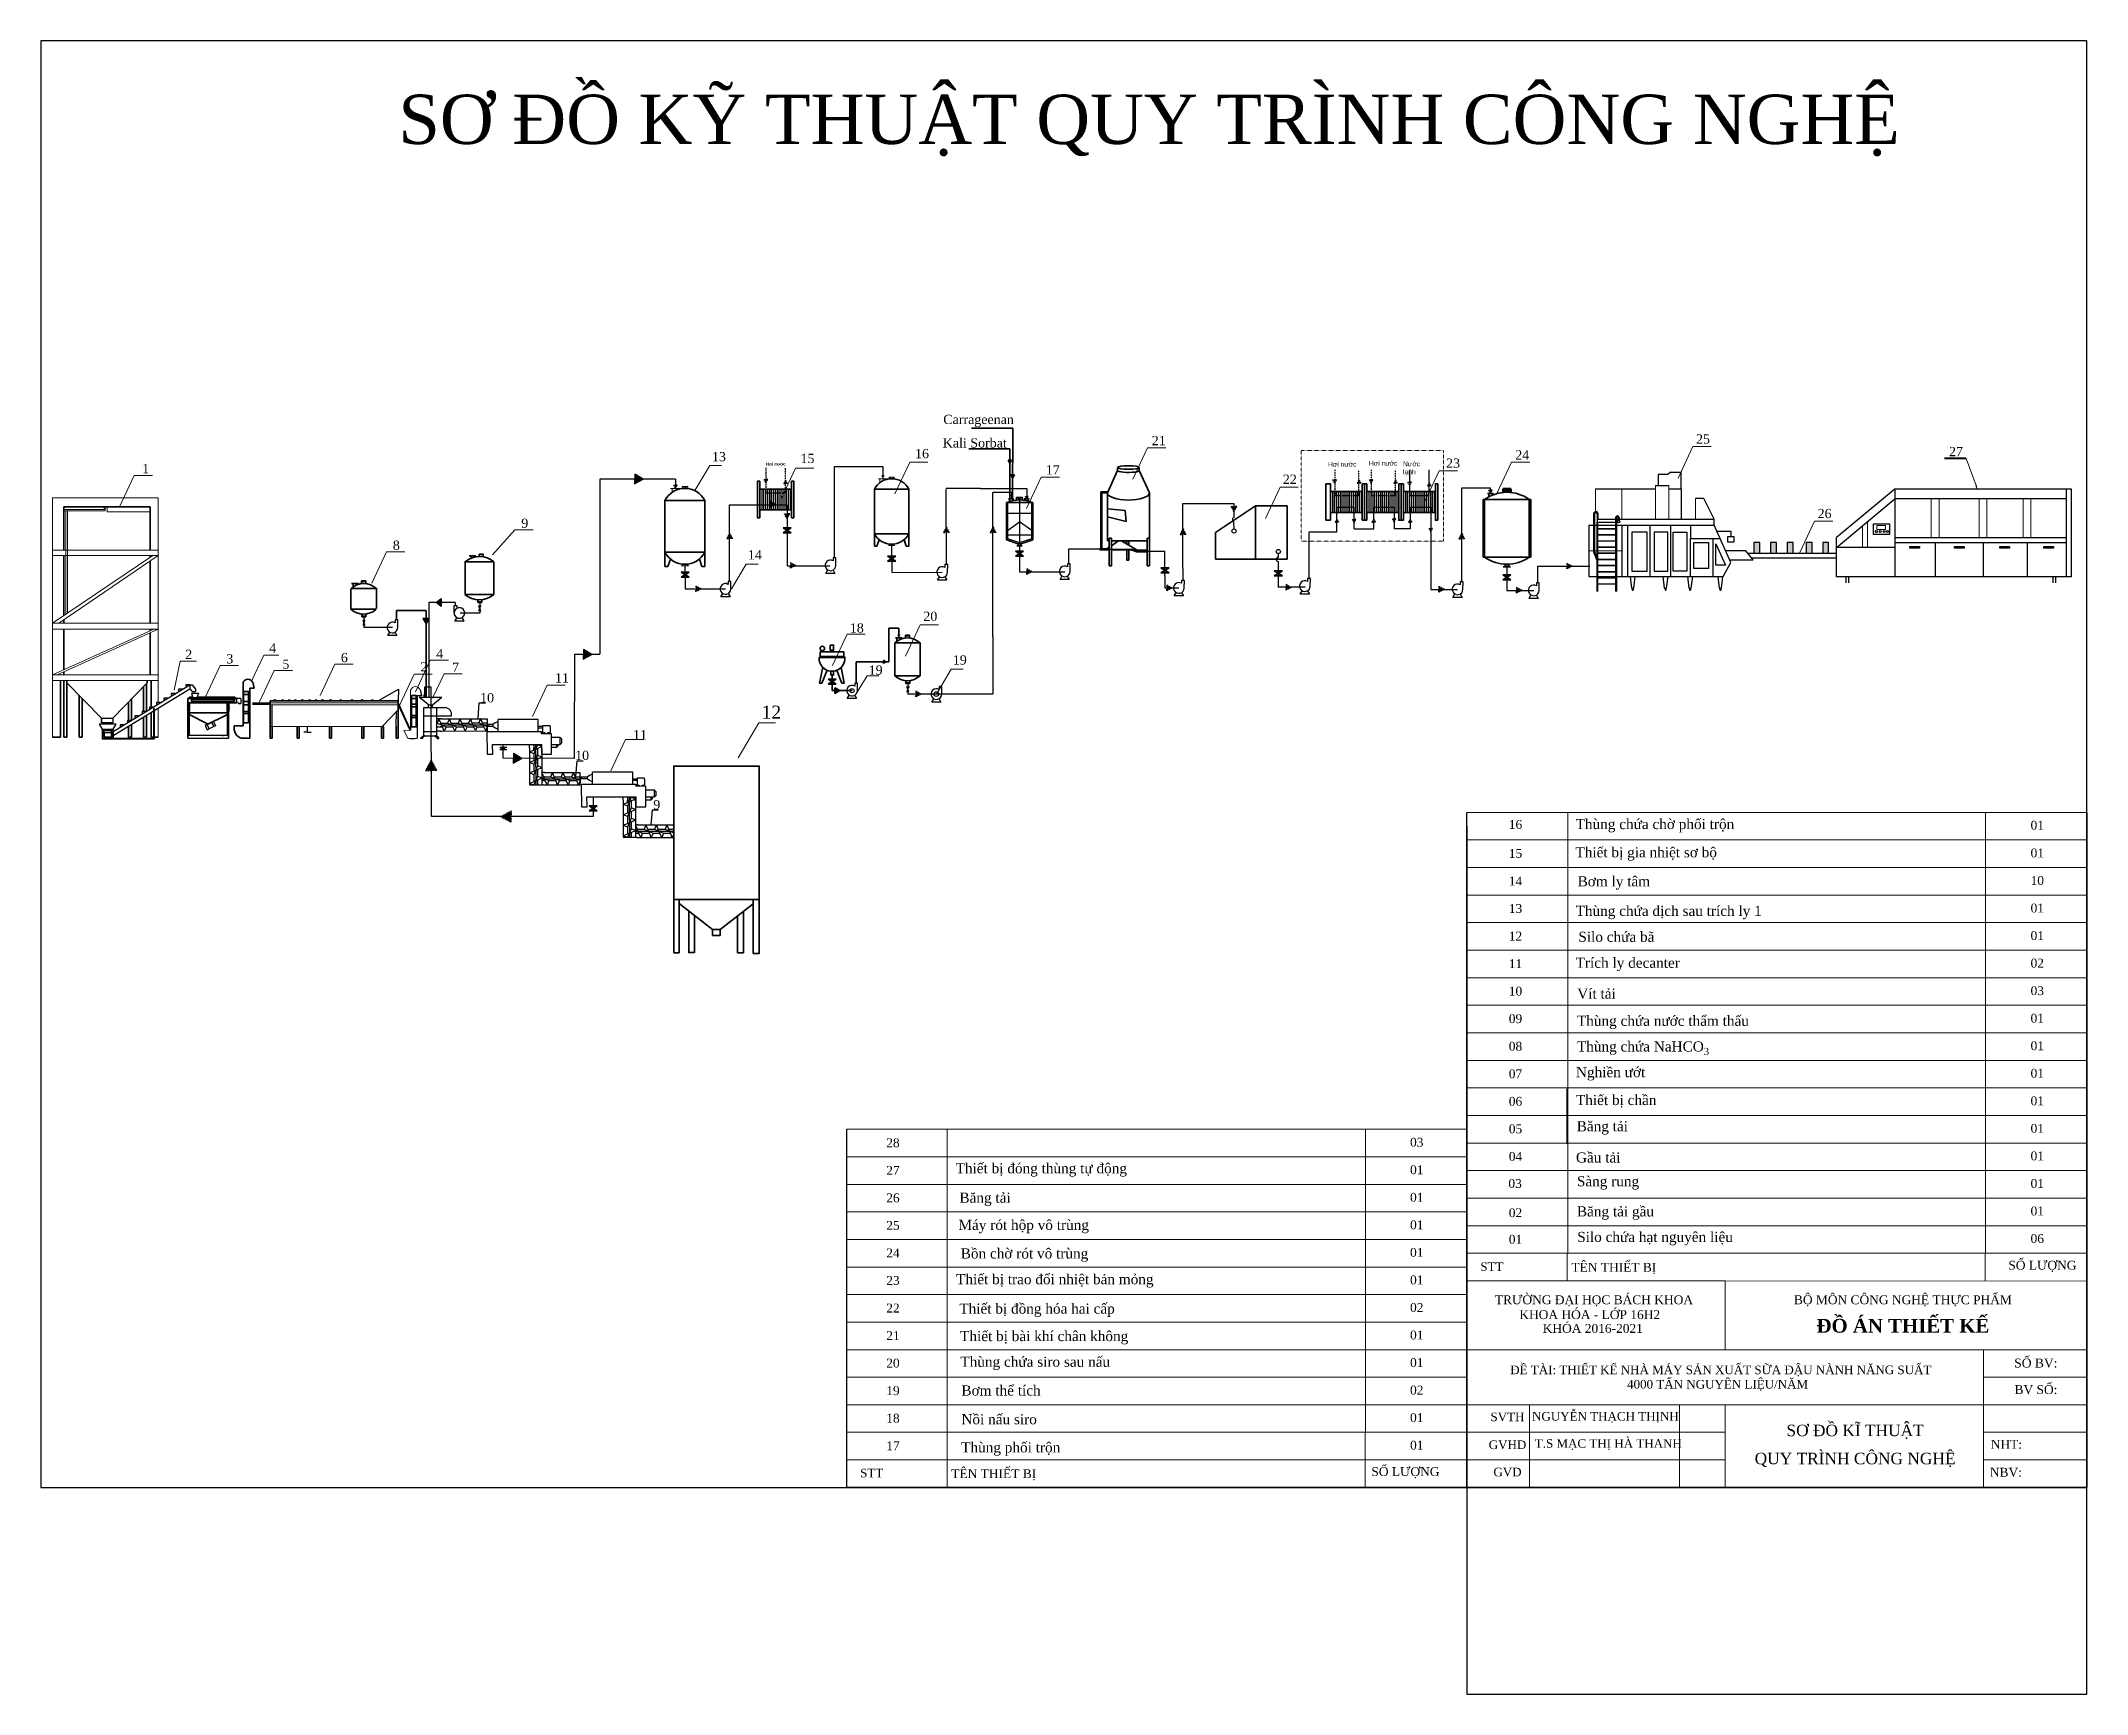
# Model space of a CAD drawing. Header units: millimetres. Extents: x -76212 to 9435109730, y -5959132081 to 60147.
# Drawn here: x -76212 to 89591, y -139927 to -5955 of the extents above; entities that cross this region are included whole.
import ezdxf

# ---------------------------------------------------------------- set-up
doc = ezdxf.new("R2010")
doc.units = ezdxf.units.MM
doc.linetypes.add('W. Cot Tang L5-L13$0$HIDDEN2', pattern=[0.1875, 0.125, -0.0625])
for name, color, linetype in [('121', 7, 'Continuous'), ('duong net manh', 5, 'Continuous'), ('duong net manh @ 1', 5, 'Continuous')]:
    doc.layers.add(name, color=color, linetype=linetype)
for name, color, linetype, lineweight in [('A-DOOR', 5, 'W. Cot Tang L5-L13$0$HIDDEN2', 5), ('athietbi', 2, 'Continuous', 35), ('bao', 7, 'Continuous', 30), ('CCDC_KT_BE TONG', 1, 'Continuous', 25), ('duong cat', 90, 'Continuous', 13), ('Hoi nhiet', 3, 'Continuous', 13), ('K.Thuoc0.15', 2, 'Continuous', 15), ('kich thuoc', 2, 'Continuous', 13), ('lanh tra', 6, 'Continuous', 25), ('net co ban', 80, 'Continuous', 25), ('NET NHAP', 7, 'Continuous', 20), ('Net0.2', 4, 'Continuous', 13), ('netchinh1', 221, 'Continuous', 40), ('netmanh', 8, 'Continuous', 0), ('PHOI_CANH', 3, 'Continuous', 30), ('tb dây chuyền', 10, 'Continuous', 40), ('TEXT', 2, 'Continuous', 30), ('THIET BI11', 30, 'Continuous', 30), ('van ban', 112, 'Continuous', 20), ('vinh', 120, 'Continuous', 25), ('đường hơi nước', 6, 'Continuous', 9)]:
    doc.layers.add(name, color=color, linetype=linetype, lineweight=lineweight)
doc.styles.add('DIM', font='arial.ttf')
doc.styles.add('NGA', font='arial.ttf', dxfattribs={"height": 2})
doc.dimstyles.new('TCVN', dxfattribs={"dimtxt": 300, "dimasz": 118, "dimexe": 20, "dimexo": 100, "dimgap": 20, "dimtad": 1, "dimtoh": 1, "dimdec": 0, "dimzin": 0, "dimdsep": 46, "dimtxsty": 'DIM', "dimblk": 'ARCHTICK', "dimcen": 0, "dimdle": 1, "dimclrd": 256, "dimclre": 256, "dimclrt": 4, "dimadec": 0, "dimazin": 0, "dimtfac": 1, "dimtdec": 0, "dimtix": 1, "dimtmove": 2, "dimatfit": 3, "dimfxl": 1, "dimtolj": 1, "dimtzin": 0, "dimlwd": 13, "dimlwe": 13, "dimarcsym": 0})
pattern_1 = [(0, (-79803.8505, -118405.4586), (0, 6.985), [5.08, -1.905]), (90, (-79803.8505, -118405.4586), (-6.985, 4e-16), [5.08, -1.905])]

msp = doc.modelspace()

# ---------------------------------------------------------------- texts
at = {"layer": 'duong net manh', "color": 7, "attachment_point": 1, "style": 'DIM'}
for s, width, insert, char_height in [('{\\fArial|b1|i0|c0|p34;\\C1;Hơi nước}', 2253, (-17462.2, -40123.6), 248.832), ('{\\fArial|b0|i0|c0|p34;\\H0.83333x;Hơi nước\\fTimes New Roman|b0|i0|c163|p18; }', 2219.589, (28078.8, -40069.8), 466.56), ('{\\fArial|b0|i0|c0|p34;\\H0.83333x;Hơi nước\\fTimes New Roman|b0|i0|c163|p18; }', 2219.589, (31398.3, -39987.9), 466.56), ('{\\fArial|b0|i0|c0|p34;\\H0.83333x;Nước lạnh\\fTimes New Roman|b0|i0|c163|p18; }', 1808.524, (34162.1, -40035.5), 466.56)]:
    msp.add_mtext_dynamic_manual_height_columns(s, width=width, gutter_width=1500, heights=[0], dxfattribs=dict(at, insert=insert, char_height=char_height))
at = {"layer": 'netchinh1', "color": 7, "lineweight": 20, "attachment_point": 1}
for s, insert, char_height, width in [('{\\fTimes New Roman|b0|i0|c0|p18;\\H3x;21}', (13799.3, -37965.7), 250, 612.612), ('{\\fTimes New Roman|b0|i0|c0|p18;\\H3x;25}', (57905.8, -37841.3), 250, 612.612), ('{\\fTimes New Roman|b0|i0|c0|p18;\\H3x;13}', (-21839.4, -39270.3), 250, 612.612), ('{\\fTimes New Roman|b0|i0|c0|p18;\\H3x;15}', (-14668.1, -39414.2), 250, 612.612), ('{\\fTimes New Roman|b0|i0|c0|p18;\\H3x;16}', (-5380.3, -39019.5), 250, 612.612), ('{\\fTimes New Roman|b0|i0|c0|p18;\\H3x;23}', (37652.1, -39797.1), 250, 612.612), ('{\\fTimes New Roman|b0|i0|c0|p18;\\H3x;24}', (43256.1, -39131.7), 250, 612.612), ('{\\fTimes New Roman|b0|i0|c0|p18;\\H3x;27}', (78399.2, -38857.1), 250, 612.612), ('{\\fTimes New Roman|b0|i0|c0|p18;\\H3x;1}', (-68012.2, -40239.9), 250, 612.612), ('{\\fTimes New Roman|b0|i0|c0|p18;\\H3x;17}', (5213.2, -40340.6), 250, 612.612), ('{\\fTimes New Roman|b0|i0|c0|p18;\\H3x;22}', (24423, -41100.6), 250, 691.223), ('{\\fTimes New Roman|b0|i0|c0|p18;\\H3x;9}', (-37288.4, -44664.3), 250, 612.612), ('{\\fTimes New Roman|b0|i0|c0|p18;\\H3x;26}', (67754.5, -43879.2), 250, 612.612), ('{\\fTimes New Roman|b0|i0|c0|p18;\\H3x;8}', (-47694.4, -46446.8), 250, 612.612), ('{\\fTimes New Roman|b0|i0|c0|p18;\\H3x;14}', (-18926.4, -47227.8), 250, 714.807), ('{\\fTimes New Roman|b0|i0|c0|p18;\\H3x;20}', (-4709.2, -52208.9), 250, 612.612), ('{\\fTimes New Roman|b0|i0|c0|p18;\\H3x;18}', (-10666.4, -53153.4), 250, 1113.694), ('{\\fTimes New Roman|b0|i0|c0|p18;\\H3x;2}', (-64521.4, -55291.7), 250, 612.612), ('{\\fTimes New Roman|b0|i0|c0|p18;\\H3x;3}', (-61190, -55654.5), 250, 612.612), ('{\\fTimes New Roman|b0|i0|c0|p18;\\H3x;4}', (-57713.3, -54773.1), 250, 612.612), ('{\\fTimes New Roman|b0|i0|c0|p18;\\H3x;5}', (-56644.6, -56088.2), 250, 612.612), ('{\\fTimes New Roman|b0|i0|c0|p18;\\H3x;6}', (-51906.7, -55550.2), 250, 612.612), ('{\\fTimes New Roman|b0|i0|c0|p18;\\H3x;2 }', (-45450.5, -56305.8), 250, 612.612), ('{\\fTimes New Roman|b0|i0|c0|p18;\\H3x;4}', (-44185.1, -55247.4), 250, 612.612), ('{\\fTimes New Roman|b0|i0|c0|p18;\\H3x;7}', (-42892.7, -56333), 250, 612.612), ('{\\fTimes New Roman|b0|i0|c0|p18;\\H3x;19}', (-2322.4, -55744.9), 250, 714.807), ('{\\fTimes New Roman|b0|i0|c0|p18;\\H3x;11}', (-34556.3, -57199.2), 250, 612.612), ('{\\fTimes New Roman|b0|i0|c0|p18;\\H3x;19}', (-9139, -56571.4), 250, 714.807), ('{\\fTimes New Roman|b0|i0|c0|p18;\\H3x;10}', (-40626.6, -58806.4), 250, 612.612), ('{\\fTimes New Roman|b0|i0|c0|p18;\\H3x;12}', (-17817, -59822.8), 350, 857.656), ('{\\fTimes New Roman|b0|i0|c0|p18;\\H3x; \\P11}', (-28243.2, -60557.4), 250, 612.612), ('{\\fTimes New Roman|b0|i0|c0|p18;\\H3x;10}', (-32926.7, -63477.2), 250, 612.612), ('{\\fTimes New Roman|b0|i0|c0|p18;\\H3x;9}', (-26590.7, -67474.5), 250, 612.612)]:
    msp.add_mtext(s, dxfattribs=dict(at, insert=insert, char_height=char_height, width=width))
at = {"layer": 'tb dây chuyền', "color": 7, "lineweight": 35, "char_height": 250, "attachment_point": 1}
for s, insert, width in [('{\\fTimes New Roman|b0|i0|c0|p18;\\H3x;Carrageenan}', (-3095.2, -36253), 612.612), ('{\\fTimes New Roman|b0|i0|c0|p18;\\H3x;Kali Sorbat}', (-3138, -38156.9), 7296.458)]:
    msp.add_mtext(s, dxfattribs=dict(at, insert=insert, width=width))
at = {"layer": 'van ban', "color": 7, "linetype": 'Continuous', "lineweight": 20, "insert": (-2272.7, -12810.5), "char_height": 4000, "width": 270656.804, "attachment_point": 5, "style": 'NGA'}
msp.add_mtext('{\\fTimes New Roman|b0|i0|c0|p18;                     SƠ ĐỒ KỸ THUẬT QUY TRÌNH CÔNG NGHỆ}', dxfattribs=at)
at = {"layer": 'van ban', "color": 7, "linetype": 'Continuous', "lineweight": 20, "style": 'NGA'}
for s, insert, char_height, attachment_point in [('{\\fTimes New Roman|b0|i0|c0|p18;16}', (43275.1, -69453.7), 719.087, 5), ('{\\fTimes New Roman|b0|i0|c0|p18;Thùng chứa chờ phối trộn}', (48144.2, -70096.9), 818.417, 7), ('{\\fTimes New Roman|b0|i0|c0|p18;01}', (85556.4, -69520), 719.087, 5), ('{\\fTimes New Roman|b0|i0|c0|p18;Thiết bị gia nhiệt sơ bộ}', (48133.3, -72387.1), 818.417, 7), ('{\\fTimes New Roman|b0|i0|c0|p18;15}', (43275.1, -71804.5), 719.087, 5), ('{\\fTimes New Roman|b0|i0|c0|p18;01}', (85556.4, -71766.3), 719.087, 5), ('{\\fTimes New Roman|b0|i0|c0|p18;14}', (43275.1, -74036.6), 719.087, 5), ('{\\fTimes New Roman|b0|i0|c0|p18;Bơm ly tâm}', (48309.9, -74738.2), 818.417, 7), ('{\\fTimes New Roman|b0|i0|c0|p18;10}', (85556.4, -73998.3), 719.087, 5), ('{\\fTimes New Roman|b0|i0|c0|p18;13}', (43275.1, -76268.6), 719.087, 5), ('{\\fTimes New Roman|b0|i0|c0|p18;Thùng chứa dịch sau trích ly 1}', (48143, -77132.3), 818.417, 7), ('{\\fTimes New Roman|b0|i0|c0|p18;01}', (85556.4, -76230.3), 719.087, 5), ('{\\fTimes New Roman|b0|i0|c0|p18;12}', (43275.1, -78500.7), 719.087, 5), ('{\\fTimes New Roman|b0|i0|c0|p18;Silo chứa bã }', (48369.2, -78976.4), 818.417, 7), ('{\\fTimes New Roman|b0|i0|c0|p18;01}', (85556.4, -78462.4), 719.087, 5), ('{\\fTimes New Roman|b0|i0|c0|p18;11}', (43275.1, -80732.7), 719.087, 5), ('{\\fTimes New Roman|b0|i0|c0|p18;Trích ly decanter}', (48148.2, -81340), 818.417, 7), ('{\\fTimes New Roman|b0|i0|c0|p18;02}', (85556.4, -80694.4), 719.087, 5), ('{\\fTimes New Roman|b0|i0|c0|p18;10}', (43275.1, -82964.8), 719.087, 5), ('{\\fTimes New Roman|b0|i0|c0|p18;Vít tải}', (48276.2, -83586.2), 818.417, 7), ('{\\fTimes New Roman|b0|i0|c0|p18;03}', (85556.4, -82926.5), 719.087, 5), ('{\\fTimes New Roman|b0|i0|c0|p18;09 }', (43275.1, -85196.8), 719.087, 5), ('{\\fTimes New Roman|b0|i0|c0|p18;Thùng chứa nước thẩm thấu}', (48250.8, -86039.6), 818.417, 7), ('{\\fTimes New Roman|b0|i0|c0|p18;01}', (85556.4, -85158.5), 719.087, 5), ('{\\fTimes New Roman|b0|i0|c0|p18;08}', (43275.1, -87428.9), 719.087, 5), ('\\A1;{\\fTimes New Roman|b0|i0|c0|p18;Thùng chứa NaHCO\\H0.7x;\\S^ 3;\\H1.4286x; }', (48250.8, -88131.4), 818.417, 7), ('{\\fTimes New Roman|b0|i0|c0|p18;01}', (85556.4, -87390.6), 719.087, 5), ('{\\fTimes New Roman|b0|i0|c0|p18;07}', (43275.1, -89660.9), 719.087, 5), ('{\\fTimes New Roman|b0|i0|c0|p18;Nghiền ướt}', (48175.6, -90203.3), 818.417, 7), ('{\\fTimes New Roman|b0|i0|c0|p18;01}', (85556.4, -89622.6), 719.087, 5), ('{\\fTimes New Roman|b0|i0|c0|p18;06}', (43275.1, -91893), 719.087, 5), ('{\\fTimes New Roman|b0|i0|c0|p18;Thiết bị chần}', (48175.6, -92400.4), 818.417, 7), ('{\\fTimes New Roman|b0|i0|c0|p18;01}', (85556.4, -91854.7), 719.087, 5), ('{\\fTimes New Roman|b0|i0|c0|p18;05}', (43275.1, -94125), 719.087, 5), ('{\\fTimes New Roman|b0|i0|c0|p18;Băng tải}', (48235.9, -94587.2), 818.417, 7), ('{\\fTimes New Roman|b0|i0|c0|p18;01}', (85556.4, -94086.7), 719.087, 5), ('{\\fTimes New Roman|b0|i0|c0|p18;28}', (-7170.7, -95253.2), 719.087, 5), ('{\\fTimes New Roman|b0|i0|c0|p18;03}', (35274.8, -95208.9), 719.087, 5), ('{\\fTimes New Roman|b0|i0|c0|p18;04}', (43275.1, -96357), 719.087, 5), ('{\\fTimes New Roman|b0|i0|c0|p18;Gầu tải}', (48175.6, -96864.4), 818.417, 7), ('{\\fTimes New Roman|b0|i0|c0|p18;01}', (85556.4, -96318.8), 719.087, 5), ('{\\fTimes New Roman|b0|i0|c0|p18;27}', (-7170.7, -97485.2), 719.087, 5), ('{\\fTimes New Roman|b0|i0|c0|p18;Thiết bị đóng thùng tự động}', (4850.9, -97449.7), 818.417, 5), ('{\\fTimes New Roman|b0|i0|c0|p18;01}', (35274.8, -97441), 719.087, 5), ('{\\fTimes New Roman|b0|i0|c0|p18;26}', (-7170.7, -99717.3), 719.087, 5), ('{\\fTimes New Roman|b0|i0|c0|p18;Băng tải}', (291.9, -99832.4), 818.417, 5), ('{\\fTimes New Roman|b0|i0|c0|p18;01}', (35274.8, -99673), 719.087, 5), ('{\\fTimes New Roman|b0|i0|c0|p18;03}', (43243.1, -98552.1), 719.087, 5), ('{\\fTimes New Roman|b0|i0|c0|p18;Sàng rung }', (48250.8, -99042.6), 818.417, 7), ('{\\fTimes New Roman|b0|i0|c0|p18;01}', (85556.4, -98550.8), 719.087, 5), ('{\\fTimes New Roman|b0|i0|c0|p18;02}', (43275.1, -100923.5), 719.087, 5), ('{\\fTimes New Roman|b0|i0|c0|p18;Băng tải gầu}', (48250.8, -101489.6), 818.417, 7), ('{\\fTimes New Roman|b0|i0|c0|p18;01}', (85556.4, -100782.8), 719.087, 5), ('{\\fTimes New Roman|b0|i0|c0|p18;25}', (-7170.7, -101949.3), 719.087, 5), ('{\\fTimes New Roman|b0|i0|c0|p18;Máy rót hộp vô trùng}', (-1860.7, -102581.1), 818.417, 7), ('{\\fTimes New Roman|b0|i0|c0|p18;01}', (35274.8, -101905.1), 719.087, 5), ('{\\fTimes New Roman|b0|i0|c0|p18;01}', (43275.1, -103075.9), 719.087, 5), ('{\\fTimes New Roman|b0|i0|c0|p18;Silo chứa hạt nguyên liệu}', (48275.2, -103557.9), 818.417, 7), ('{\\fTimes New Roman|b0|i0|c0|p18;06}', (85556.4, -103014.9), 719.087, 5), ('{\\fTimes New Roman|b0|i0|c0|p18;24}', (-7170.7, -104181.4), 719.087, 5), ('{\\fTimes New Roman|b0|i0|c0|p18;Bồn chờ rót vô trùng}', (-1678.8, -104896.6), 818.417, 7), ('{\\fTimes New Roman|b0|i0|c0|p18;01}', (35274.8, -104137.1), 719.087, 5), ('{\\fTimes New Roman|b0|i0|c0|p18;23}', (-7170.7, -106413.4), 719.087, 5), ('{\\fTimes New Roman|b0|i0|c0|p18;Thiết bị trao đổi nhiệt bản mỏng}', (5947.6, -106438.6), 818.417, 5), ('{\\fTimes New Roman|b0|i0|c0|p18;01}', (35274.8, -106369.2), 719.087, 5), ('{\\fTimes New Roman|b0|i0|c0|p18;\\H0.97x;STT}', (41358.8, -105291.6), 719.354, 5), ('{\\fTimes New Roman|b0|i0|c0|p18;TÊN THIẾT BỊ}', (51245.2, -105432), 719.354, 5), ('{\\fTimes New Roman|b0|i0|c0|p18;SỐ L\\fTimes New Roman|b0|i0|c163|p18;Ư\\fTimes New Roman|b0|i0|c0|p18;ỢNG}', (85971.1, -105261.7), 719.3536, 5), ('{\\fTimes New Roman|b0|i0|c0|p18;TR\\fTimes New Roman|b0|i0|c163|p18;Ư\\fTimes New Roman|b0|i0|c0|p18;ỜNG \\fTimes New Roman|b0|i0|c238|p18;Đ\\fTimes New Roman|b0|i0|c0|p18;ẠI HỌC BÁCH KHOA}', (49632.3, -108064.5), 719.3536, 5), ('{\\fTimes New Roman|b0|i0|c0|p18;BỘ MÔN CÔNG NGHỆ THỰC PHẨM}', (74665.7, -108064.5), 719.354, 5), ('{\\fTimes New Roman|b0|i0|c0|p18;22}', (-7170.7, -108645.5), 719.087, 5), ('{\\fTimes New Roman|b0|i0|c0|p18;Thiết bị đồng hóa hai cấp}', (-1793, -109364.9), 818.417, 7), ('{\\fTimes New Roman|b0|i0|c0|p18;02}', (35274.8, -108601.2), 719.087, 5), ('{\\fTimes New Roman|b0|i0|c0|p18;KHOA HÓA - LỚP 16H2 \\H0.97x; }', (49290.1, -109181), 719.354, 5), ('{\\fTimes New Roman|b1|i0|c238|p18;Đ\\fTimes New Roman|b1|i0|c0|p18;Ồ ÁN THIẾT KẾ}', (74665.7, -110087), 1116.437, 5), ('{\\fTimes New Roman|b0|i0|c0|p18;21 }', (-7170.7, -110877.5), 719.087, 5), ('{\\fTimes New Roman|b0|i0|c0|p18;Thiết bị bài khí chân không}', (-1729.6, -111592.3), 818.417, 7), ('{\\fTimes New Roman|b0|i0|c0|p18;01}', (35274.8, -110833.3), 719.087, 5), ('{\\fTimes New Roman|b0|i0|c0|p18;KHÓA 2016-2021}', (49538.7, -110297.4), 719.354, 5), ('{\\fTimes New Roman|b0|i0|c0|p18;20}', (-7170.7, -113109.6), 719.087, 5), ('{\\fTimes New Roman|b0|i0|c0|p18;Thùng chứa siro sau nấu}', (-1709.6, -113672.8), 818.417, 7), ('{\\fTimes New Roman|b0|i0|c0|p18;01}', (35274.8, -113065.3), 719.087, 5), ('{\\fTimes New Roman|b0|i0|c0|p18;\\H1.01x;SỐ BV:  }', (85438.4, -113108.7), 719.354, 5), ('{\\fTimes New Roman|b0|i0|c0|p18;\\H0.97x;  \\fTimes New Roman|b0|i0|c238|p18;Đ\\fTimes New Roman|b0|i0|c0|p18;Ề TÀI: THIẾT KẾ NHÀ MÁY SẢN XUẤT SỮA ĐẬU NÀNH NĂNG SUẤT \\P4000 TẤN NGUYÊN LIỆU/NĂM }', (59648.4, -114323), 719.3536, 5), ('{\\fTimes New Roman|b0|i0|c0|p18;19}', (-7170.7, -115341.6), 719.087, 5), ('{\\fTimes New Roman|b0|i0|c0|p18;Bơm thể tích}', (-1623.1, -115743.6), 818.417, 7), ('{\\fTimes New Roman|b0|i0|c0|p18;02}', (35274.8, -115297.4), 719.087, 5), ('{\\fTimes New Roman|b0|i0|c0|p18;BV SỐ:  }', (85449.9, -115260.5), 719.354, 5), ('{\\fTimes New Roman|b0|i0|c0|p18;18}', (-7170.7, -117573.6), 719.087, 5), ('{\\fTimes New Roman|b0|i0|c0|p18;Nồi nấu siro}', (-1623.1, -118073.3), 818.417, 7), ('{\\fTimes New Roman|b0|i0|c0|p18;01}', (35274.8, -117529.4), 719.087, 5), ('{\\fTimes New Roman|b0|i0|c0|p18;\\H0.97x;SVTH}', (42625.4, -117473.5), 719.354, 5), ('{\\fTimes New Roman|b0|i0|c0|p18;NGUYỄN THẠCH THỊNH}', (50556.7, -117503.3), 697.773, 5), ('{\\fTimes New Roman|b0|i0|c0|p18;\\H0.97x;GVHD}', (42625.4, -119728.9), 719.354, 5), ('{\\fTimes New Roman|b0|i0|c0|p18;\\H0.97x;T.S MẠC THỊ HÀ THANH}', (50797.7, -119706.4), 719.354, 5), ('{\\fTimes New Roman|b0|i0|c0|p18;SƠ ĐỒ KĨ THUẬT }', (70792.6, -118677.9), 930.364, 5), ('{\\fTimes New Roman|b0|i0|c0|p18;NHT:}', (83049.8, -119692.4), 719.354, 5), ('{\\fTimes New Roman|b0|i0|c0|p18;17}', (-7170.7, -119805.7), 719.087, 5), ('{\\fTimes New Roman|b0|i0|c0|p18;Thùng phối trộn}', (-1644.1, -120609.7), 818.417, 7), ('{\\fTimes New Roman|b0|i0|c0|p18;01}', (35274.8, -119761.4), 719.087, 5), ('{\\fTimes New Roman|b0|i0|c0|p18;QUY TRÌNH CÔNG NGHỆ}', (70792.6, -120954.8), 930.364, 5), ('{\\fTimes New Roman|b0|i0|c0|p18;\\H0.97x;STT}', (-8892.8, -122017.3), 719.354, 5), ('{\\fTimes New Roman|b0|i0|c0|p18;TÊN THIẾT BỊ}', (993.7, -122157.7), 719.354, 5), ('{\\fTimes New Roman|b0|i0|c0|p18;SỐ L\\fTimes New Roman|b0|i0|c163|p18;Ư\\fTimes New Roman|b0|i0|c0|p18;ỢNG}', (34357.3, -121987.4), 719.3536, 5), ('{\\fTimes New Roman|b0|i0|c0|p18;\\H0.97x;GVD}', (42625.4, -121939.2), 719.354, 5), ('{\\fTimes New Roman|b0|i0|c0|p18;NBV:}', (83014.1, -121958.6), 719.354, 5)]:
    msp.add_mtext(s, dxfattribs=dict(at, insert=insert, char_height=char_height, attachment_point=attachment_point))

# ---------------------------------------------------------------- blocks, each defined once
blk = doc.blocks.new('_ArchTick')
at = {"color": 0, "linetype": 'ByBlock', "const_width": 0.15}
blk.add_lwpolyline([(-0.5, -0.5), (0.5, 0.5)], dxfattribs=at)
blk = doc.blocks.new('v b')
for points in [[(71401, -182775), (71401, -140775), (12001, -140775), (12001, -182775)], [(53401, -188775), (71401, -188775), (71401, -182775), (53401, -182775)]]:
    blk.add_lwpolyline(points, close=True)

# ---------------------------------------------------------------- hatches: boundary and pattern name
at = {"lineweight": 9}
h = msp.add_hatch(color=256, dxfattribs=at)
h.dxf.hatch_style = 1
h.paths.add_polyline_path([(-28090, -41074.5), (-28095.3, -41471.7), (-27422.7, -41471.7)])
h.paths.add_polyline_path([(-27414.6, -41476.5), (-27422.7, -41471.7), (-28095.3, -41471.7), (-28100.4, -41860.4)])
h = msp.add_hatch(dxfattribs=at)
h.set_pattern_fill('ANGLE', color=256)
h.set_pattern_definition(pattern_1)
h.paths.add_polyline_path([(62600.7, -47462), (63069.8, -47462), (63069.8, -46603.8), (62600.7, -46603.8)])
h.paths.add_polyline_path([(64416.4, -46603.8), (63947.3, -46603.8), (63947.3, -47462), (64416.4, -47462)])
h.paths.add_polyline_path([(65762.5, -46603.8), (65293.4, -46603.8), (65293.4, -47462), (65762.5, -47462)])
h.paths.add_polyline_path([(67305.9, -46603.8), (66836.8, -46603.8), (66836.8, -47462), (67305.9, -47462)])
h.paths.add_polyline_path([(68180.7, -47462), (68649.8, -47462), (68649.8, -46603.8), (68180.7, -46603.8)])
h = msp.add_hatch(color=256, dxfattribs=at)
h.dxf.hatch_style = 1
h.paths.add_polyline_path([(-43782.8, -51134.5), (-44181.2, -51459.4), (-43782.8, -51459.4)])
h.paths.add_polyline_path([(-43782.8, -51459.4), (-44181.2, -51459.4), (-43782.8, -51788.4)])
h = msp.add_hatch(color=256, dxfattribs=at)
h.dxf.hatch_style = 1
h.paths.add_polyline_path([(-44991.5, -52771.4), (-45254.6, -52771.9), (-44991.5, -53225.7)])
h.paths.add_polyline_path([(-44771.8, -52845.5), (-44771.8, -52771), (-44991.5, -52771.4), (-44991.5, -53225.7), (-44990.9, -53226.7)])
h.paths.add_polyline_path([(-44728.9, -52770.9), (-44771.8, -52771), (-44771.8, -52845.5)])
h = msp.add_hatch(color=256, dxfattribs=at)
h.dxf.hatch_style = 1
h.paths.add_polyline_path([(-31588.6, -55666.7), (-32255.9, -55269.6), (-32261.2, -55666.7)], flags=17)
h.paths.add_polyline_path([(-32266.4, -56055.5), (-31580.5, -55671.5), (-32255.9, -55269.6)])
h = msp.add_hatch(dxfattribs=at)
h.set_pattern_fill('ANGLE', color=256)
h.set_pattern_definition(pattern_1)
h.paths.add_polyline_path([(-32255.9, -55269.6), (-32261.1, -55662.5), (-31595.7, -55662.5)])
h = msp.add_hatch(color=256, dxfattribs=at)
h.dxf.hatch_style = 1
h.paths.add_polyline_path([(-45284.1, -62434.9), (-45425.6, -62434.9), (-45425.6, -62490.7), (-45284.1, -62490.7)])
h = msp.add_hatch(color=256, dxfattribs=at)
h.dxf.hatch_style = 1
h.paths.add_polyline_path([(-43971.5, -62490.7), (-43971.5, -62434.9), (-44113, -62434.9), (-44113, -62490.7)])
h = msp.add_hatch(color=256, dxfattribs=at)
h.dxf.hatch_style = 1
h.paths.add_polyline_path([(-35376.4, -62011.2), (-35466.9, -62011.2), (-35466.9, -62103.4), (-35376.4, -62102.5)])
h.paths.add_polyline_path([(-35040.7, -62007.3), (-35131.2, -62007.3), (-35131.2, -62099.5), (-35040.7, -62099.5)])
h = msp.add_hatch(color=256, dxfattribs=at)
h.dxf.hatch_style = 1
h.paths.add_polyline_path([(-37923.4, -63701.3), (-37928.6, -64096.7), (-37256, -64098.5)])
h.paths.add_polyline_path([(-37248, -64103.3), (-37256, -64098.5), (-37928.6, -64096.7), (-37933.8, -64487.3)])
h = msp.add_hatch(color=256, dxfattribs=at)
h.dxf.hatch_style = 1
h.paths.add_polyline_path([(-27730.2, -66269.6), (-27820.6, -66269.6), (-27820.6, -66361.7), (-27730.2, -66360.9)])
h.paths.add_polyline_path([(-27394.5, -66265.7), (-27485, -66265.7), (-27485, -66357.9), (-27394.5, -66357.9)])
at = {"layer": '121', "linetype": 'W. Cot Tang L5-L13$0$HIDDEN2', "lineweight": 9, "ltscale": 1000}
h = msp.add_hatch(color=7, dxfattribs=at)
h.dxf.hatch_style = 1
h.paths.add_polyline_path([(-24644.7, -41952.4), (-24785.5, -42217.2), (-24785.5, -41952.4)])
h.paths.add_polyline_path([(-24785.5, -41952.4), (-24785.5, -42217.2), (-24926.2, -41952.4)])
h = msp.add_hatch(color=7, dxfattribs=at)
h.dxf.hatch_style = 1
h.paths.add_polyline_path([(-17319.8, -41489.9), (-17460.5, -41754.8), (-17460.5, -41489.9)])
h.paths.add_polyline_path([(-17460.5, -41489.9), (-17460.5, -41754.8), (-17601.2, -41489.9)])
h = msp.add_hatch(color=7, dxfattribs=at)
h.dxf.hatch_style = 1
h.paths.add_polyline_path([(-16025.7, -41809.5), (-15885, -41544.6), (-15885, -41809.5)])
h.paths.add_polyline_path([(-15885, -41809.5), (-15885, -41544.6), (-15744.3, -41809.5)])
h = msp.add_hatch(color=7, dxfattribs=at)
h.dxf.hatch_style = 1
h.paths.add_polyline_path([(-16025.7, -41809.5), (-15885, -41544.6), (-15885, -41809.5)])
h.paths.add_polyline_path([(-15885, -41809.5), (-15885, -41544.6), (-15744.3, -41809.5)])
h = msp.add_hatch(color=7, dxfattribs=at)
h.dxf.hatch_style = 1
h.paths.add_polyline_path([(2599.3, -42740.2), (2458.6, -43005.1), (2458.6, -42740.2)])
h.paths.add_polyline_path([(2458.6, -42740.2), (2458.6, -43005.1), (2317.9, -42740.2)])
h = msp.add_hatch(color=7, dxfattribs=at)
h.dxf.hatch_style = 1
h.paths.add_polyline_path([(3774.7, -42874), (3669.1, -43072.6), (3669.1, -42874)])
h.paths.add_polyline_path([(3669.1, -42874), (3669.1, -43072.6), (3563.6, -42874)])
h = msp.add_hatch(color=7, dxfattribs=at)
h.dxf.hatch_style = 1
h.paths.add_polyline_path([(28762.7, -41531.1), (28622, -41795.9), (28622, -41531.1)])
h.paths.add_polyline_path([(28622, -41531.1), (28622, -41795.9), (28481.3, -41531.1)])
h = msp.add_hatch(color=7, dxfattribs=at)
h.dxf.hatch_style = 1
h.paths.add_polyline_path([(30454.5, -41800), (30595.2, -41535.2), (30595.2, -41800)])
h.paths.add_polyline_path([(30595.2, -41800), (30595.2, -41535.2), (30736, -41800)])
h = msp.add_hatch(color=7, dxfattribs=at)
h.dxf.hatch_style = 1
h.paths.add_polyline_path([(30454.5, -41800), (30595.2, -41535.2), (30595.2, -41800)])
h.paths.add_polyline_path([(30595.2, -41800), (30595.2, -41535.2), (30736, -41800)])
h = msp.add_hatch(color=7, dxfattribs=at)
h.dxf.hatch_style = 1
h.paths.add_polyline_path([(31726.6, -41531.1), (31585.9, -41795.9), (31585.9, -41531.1)])
h.paths.add_polyline_path([(31585.9, -41531.1), (31585.9, -41795.9), (31445.2, -41531.1)])
h = msp.add_hatch(color=7, dxfattribs=at)
h.dxf.hatch_style = 1
h.paths.add_polyline_path([(33407.4, -41800), (33548.1, -41535.2), (33548.1, -41800)])
h.paths.add_polyline_path([(33548.1, -41800), (33548.1, -41535.2), (33688.9, -41800)])
h = msp.add_hatch(color=7, dxfattribs=at)
h.dxf.hatch_style = 1
h.paths.add_polyline_path([(33407.4, -41800), (33548.1, -41535.2), (33548.1, -41800)])
h.paths.add_polyline_path([(33548.1, -41800), (33548.1, -41535.2), (33688.9, -41800)])
h = msp.add_hatch(color=7, dxfattribs=at)
h.dxf.hatch_style = 1
h.paths.add_polyline_path([(34841.5, -41700.3), (34700.7, -41965.2), (34700.7, -41700.3)])
h.paths.add_polyline_path([(34700.7, -41700.3), (34700.7, -41965.2), (34560, -41700.3)])
h = msp.add_hatch(color=7, dxfattribs=at)
h.dxf.hatch_style = 1
h.paths.add_polyline_path([(36135.5, -42019.8), (36276.2, -41754.9), (36276.2, -42019.8)])
h.paths.add_polyline_path([(36276.2, -42019.8), (36276.2, -41754.9), (36417, -42019.8)])
h = msp.add_hatch(color=7, dxfattribs=at)
h.dxf.hatch_style = 1
h.paths.add_polyline_path([(36135.5, -42019.8), (36276.2, -41754.9), (36276.2, -42019.8)])
h.paths.add_polyline_path([(36276.2, -42019.8), (36276.2, -41754.9), (36417, -42019.8)])
h = msp.add_hatch(color=7, dxfattribs=at)
h.dxf.hatch_style = 1
h.paths.add_polyline_path([(41384.7, -42368.4), (41244, -42633.3), (41244, -42368.4)])
h.paths.add_polyline_path([(41244, -42368.4), (41244, -42633.3), (41103.3, -42368.4)])
h = msp.add_hatch(color=7, dxfattribs=at)
h.dxf.hatch_style = 1
h.paths.add_polyline_path([(-17119.7, -43289.5), (-16696, -43514.6), (-17119.7, -43514.6)])
h.paths.add_polyline_path([(-17119.7, -43514.6), (-16696, -43514.6), (-17119.7, -43739.8)])
h = msp.add_hatch(color=7, dxfattribs=at)
h.dxf.hatch_style = 1
h.paths.add_polyline_path([(-15536.1, -44286.1), (-15747.2, -44683.4), (-15747.2, -44286.1)])
h.paths.add_polyline_path([(-15747.2, -44286.1), (-15747.2, -44683.4), (-15958.3, -44286.1)])
h = msp.add_hatch(color=7, dxfattribs=at)
h.dxf.hatch_style = 1
h.paths.add_polyline_path([(20689.8, -43683.1), (20464.6, -44106.9), (20464.6, -43683.1)])
h.paths.add_polyline_path([(20464.6, -43683.1), (20464.6, -44106.9), (20239.5, -43683.1)])
h = msp.add_hatch(color=7, dxfattribs=at)
h.dxf.hatch_style = 1
h.paths.add_polyline_path([(28661.9, -44966.7), (28802.7, -44701.9), (28802.7, -44966.7)])
h.paths.add_polyline_path([(28802.7, -44966.7), (28802.7, -44701.9), (28943.4, -44966.7)])
h = msp.add_hatch(color=7, dxfattribs=at)
h.dxf.hatch_style = 1
h.paths.add_polyline_path([(28661.9, -44966.7), (28802.7, -44701.9), (28802.7, -44966.7)])
h.paths.add_polyline_path([(28802.7, -44966.7), (28802.7, -44701.9), (28943.4, -44966.7)])
h = msp.add_hatch(color=7, dxfattribs=at)
h.dxf.hatch_style = 1
h.paths.add_polyline_path([(30343.7, -44749.2), (30203, -45014), (30203, -44749.2)])
h.paths.add_polyline_path([(30203, -44749.2), (30203, -45014), (30062.3, -44749.2)])
h = msp.add_hatch(color=7, dxfattribs=at)
h.dxf.hatch_style = 1
h.paths.add_polyline_path([(31643.5, -44966.7), (31784.2, -44701.9), (31784.2, -44966.7)])
h.paths.add_polyline_path([(31784.2, -44966.7), (31784.2, -44701.9), (31924.9, -44966.7)])
h = msp.add_hatch(color=7, dxfattribs=at)
h.dxf.hatch_style = 1
h.paths.add_polyline_path([(31643.5, -44966.7), (31784.2, -44701.9), (31784.2, -44966.7)])
h.paths.add_polyline_path([(31784.2, -44966.7), (31784.2, -44701.9), (31924.9, -44966.7)])
h = msp.add_hatch(color=7, dxfattribs=at)
h.dxf.hatch_style = 1
h.paths.add_polyline_path([(33585.2, -44696.8), (33444.5, -44961.7), (33444.5, -44696.8)])
h.paths.add_polyline_path([(33444.5, -44696.8), (33444.5, -44961.7), (33303.8, -44696.8)])
h = msp.add_hatch(color=7, dxfattribs=at)
h.dxf.hatch_style = 1
h.paths.add_polyline_path([(34595.2, -44966.7), (34736, -44701.9), (34736, -44966.7)])
h.paths.add_polyline_path([(34736, -44966.7), (34736, -44701.9), (34876.7, -44966.7)])
h = msp.add_hatch(color=7, dxfattribs=at)
h.dxf.hatch_style = 1
h.paths.add_polyline_path([(34595.2, -44966.7), (34736, -44701.9), (34736, -44966.7)])
h.paths.add_polyline_path([(34736, -44966.7), (34736, -44701.9), (34876.7, -44966.7)])
h = msp.add_hatch(color=7, dxfattribs=at)
h.dxf.hatch_style = 1
h.paths.add_polyline_path([(-20643.3, -46280.9), (-20408.7, -45839.5), (-20408.7, -46280.9)])
h.paths.add_polyline_path([(-20408.7, -46280.9), (-20408.7, -45839.5), (-20174.2, -46280.9)])
h = msp.add_hatch(color=7, dxfattribs=at)
h.dxf.hatch_style = 1
h.paths.add_polyline_path([(-20643.3, -46280.9), (-20408.7, -45839.5), (-20408.7, -46280.9)])
h.paths.add_polyline_path([(-20408.7, -46280.9), (-20408.7, -45839.5), (-20174.2, -46280.9)])
h = msp.add_hatch(color=7, dxfattribs=at)
h.dxf.hatch_style = 1
h.paths.add_polyline_path([(-3080.2, -45790.2), (-2845.7, -45348.7), (-2845.7, -45790.2)])
h.paths.add_polyline_path([(-2845.7, -45790.2), (-2845.7, -45348.7), (-2611.1, -45790.2)])
h = msp.add_hatch(color=7, dxfattribs=at)
h.dxf.hatch_style = 1
h.paths.add_polyline_path([(-3080.2, -45790.2), (-2845.7, -45348.7), (-2845.7, -45790.2)])
h.paths.add_polyline_path([(-2845.7, -45790.2), (-2845.7, -45348.7), (-2611.1, -45790.2)])
h = msp.add_hatch(color=7, dxfattribs=at)
h.dxf.hatch_style = 1
h.paths.add_polyline_path([(700, -45785.9), (934.6, -45344.4), (934.6, -45785.9)])
h.paths.add_polyline_path([(934.6, -45785.9), (934.6, -45344.4), (1169.1, -45785.9)])
h = msp.add_hatch(color=7, dxfattribs=at)
h.dxf.hatch_style = 1
h.paths.add_polyline_path([(700, -45785.9), (934.6, -45344.4), (934.6, -45785.9)])
h.paths.add_polyline_path([(934.6, -45785.9), (934.6, -45344.4), (1169.1, -45785.9)])
h = msp.add_hatch(color=7, dxfattribs=at)
h.dxf.hatch_style = 1
h.paths.add_polyline_path([(16095.6, -45945.1), (16330.2, -45503.6), (16330.2, -45945.1)])
h.paths.add_polyline_path([(16330.2, -45945.1), (16330.2, -45503.6), (16564.7, -45945.1)])
h = msp.add_hatch(color=7, dxfattribs=at)
h.dxf.hatch_style = 1
h.paths.add_polyline_path([(16095.6, -45945.1), (16330.2, -45503.6), (16330.2, -45945.1)])
h.paths.add_polyline_path([(16330.2, -45945.1), (16330.2, -45503.6), (16564.7, -45945.1)])
h = msp.add_hatch(color=7, dxfattribs=at)
h.dxf.hatch_style = 1
h.paths.add_polyline_path([(36550.1, -45471.6), (36409.4, -45736.5), (36409.4, -45471.6)])
h.paths.add_polyline_path([(36409.4, -45471.6), (36409.4, -45736.5), (36268.6, -45471.6)])
h = msp.add_hatch(color=7, dxfattribs=at)
h.dxf.hatch_style = 1
h.paths.add_polyline_path([(38681.2, -46300.8), (38915.7, -45859.3), (38915.7, -46300.8)])
h.paths.add_polyline_path([(38915.7, -46300.8), (38915.7, -45859.3), (39150.2, -46300.8)])
h = msp.add_hatch(color=7, dxfattribs=at)
h.dxf.hatch_style = 1
h.paths.add_polyline_path([(38681.2, -46300.8), (38915.7, -45859.3), (38915.7, -46300.8)])
h.paths.add_polyline_path([(38915.7, -46300.8), (38915.7, -45859.3), (39150.2, -46300.8)])
h = msp.add_hatch(color=7, dxfattribs=at)
h.dxf.hatch_style = 1
h.paths.add_polyline_path([(-15471.8, -48239.8), (-15048, -48465), (-15471.8, -48465)])
h.paths.add_polyline_path([(-15471.8, -48465), (-15048, -48465), (-15471.8, -48690.1)])
h = msp.add_hatch(color=7, dxfattribs=at)
h.dxf.hatch_style = 1
h.paths.add_polyline_path([(3672.8, -48744.3), (4096.6, -48969.4), (3672.8, -48969.4)])
h.paths.add_polyline_path([(3672.8, -48969.4), (4096.6, -48969.4), (3672.8, -49194.6)])
h = msp.add_hatch(color=7, dxfattribs=at)
h.dxf.hatch_style = 1
h.paths.add_polyline_path([(47436, -48299.6), (47859.8, -48524.7), (47436, -48524.7)])
h.paths.add_polyline_path([(47436, -48524.7), (47859.8, -48524.7), (47436, -48749.9)])
h = msp.add_hatch(color=7, dxfattribs=at)
h.dxf.hatch_style = 1
h.paths.add_polyline_path([(-23138.9, -50136.5), (-22715.1, -50361.6), (-23138.9, -50361.6)])
h.paths.add_polyline_path([(-23138.9, -50361.6), (-22715.1, -50361.6), (-23138.9, -50586.8)])
h = msp.add_hatch(color=7, dxfattribs=at)
h.dxf.hatch_style = 1
h.paths.add_polyline_path([(15010.2, -50061.8), (15434, -50287), (15010.2, -50287)])
h.paths.add_polyline_path([(15010.2, -50287), (15434, -50287), (15010.2, -50512.1)])
h = msp.add_hatch(color=7, dxfattribs=at)
h.dxf.hatch_style = 1
h.paths.add_polyline_path([(24686.9, -50016.5), (25110.7, -50241.6), (24686.9, -50241.6)])
h.paths.add_polyline_path([(24686.9, -50241.6), (25110.7, -50241.6), (24686.9, -50466.8)])
h = msp.add_hatch(color=7, dxfattribs=at)
h.dxf.hatch_style = 1
h.paths.add_polyline_path([(37071.9, -50174.5), (37495.7, -50399.7), (37071.9, -50399.7)])
h.paths.add_polyline_path([(37071.9, -50399.7), (37495.7, -50399.7), (37071.9, -50624.8)])
h = msp.add_hatch(color=7, dxfattribs=at)
h.dxf.hatch_style = 1
h.paths.add_polyline_path([(43355.4, -50256.2), (43779.1, -50481.4), (43355.4, -50481.4)])
h.paths.add_polyline_path([(43355.4, -50481.4), (43779.1, -50481.4), (43355.4, -50706.5)])
h = msp.add_hatch(color=7, dxfattribs=at)
h.dxf.hatch_style = 1
h.paths.add_polyline_path([(-7924.4, -56133.3), (-7659.6, -56274), (-7924.4, -56274)])
h.paths.add_polyline_path([(-7924.4, -56274), (-7659.6, -56274), (-7924.4, -56414.7)])
h = msp.add_hatch(color=7, dxfattribs=at)
h.dxf.hatch_style = 1
h.paths.add_polyline_path([(-7924.4, -56133.3), (-7659.6, -56274), (-7924.4, -56274)])
h.paths.add_polyline_path([(-7924.4, -56274), (-7659.6, -56274), (-7924.4, -56414.7)])
h = msp.add_hatch(color=7, dxfattribs=at)
h.dxf.hatch_style = 1
h.paths.add_polyline_path([(-5303.4, -58659.9), (-4879.6, -58885.1), (-5303.4, -58885.1)])
h.paths.add_polyline_path([(-5303.4, -58885.1), (-4879.6, -58885.1), (-5303.4, -59110.2)])
h = msp.add_hatch(color=7, dxfattribs=at)
h.dxf.hatch_style = 1
h.paths.add_polyline_path([(-45041.4, -65070.4), (-44591.1, -64222.9), (-44591.1, -65070.4)])
h.paths.add_polyline_path([(-44591.1, -65070.4), (-44591.1, -64222.9), (-44140.8, -65070.4)])
h = msp.add_hatch(color=7, dxfattribs=at)
h.dxf.hatch_style = 1
h.paths.add_polyline_path([(-38111.3, -68362), (-38958.1, -68813.7), (-38110.6, -68812.3)])
h.paths.add_polyline_path([(-38110.6, -68812.3), (-38958.1, -68813.7), (-38109.8, -69262.6)])
at = {"layer": 'tb dây chuyền', "lineweight": 9}
h = msp.add_hatch(color=7, dxfattribs=at)
h.dxf.hatch_style = 1
h.paths.add_polyline_path([(-7838.4, -41170), (-7979.2, -41434.8), (-7979.2, -41170)])
h.paths.add_polyline_path([(-7979.2, -41170), (-7979.2, -41434.8), (-8119.9, -41170)])
h = msp.add_hatch(color=7, dxfattribs=at)
h.dxf.hatch_style = 1
h.paths.add_polyline_path([(2434.3, -39933.1), (2293.6, -40198), (2293.6, -39933.1)])
h.paths.add_polyline_path([(2293.6, -39933.1), (2293.6, -40198), (2152.9, -39933.1)])
h = msp.add_hatch(color=7, dxfattribs=at)
h.dxf.hatch_style = 1
h.paths.add_polyline_path([(2669.1, -41123.9), (2528.3, -41388.8), (2528.3, -41123.9)])
h.paths.add_polyline_path([(2528.3, -41123.9), (2528.3, -41388.8), (2387.6, -41123.9)])
h = msp.add_hatch(color=7, dxfattribs=at)
h.dxf.hatch_style = 1
h.paths.add_polyline_path([(-6556.2, -54063.6), (-6696.9, -54328.5), (-6696.9, -54063.6)])
h.paths.add_polyline_path([(-6696.9, -54063.6), (-6696.9, -54328.5), (-6837.6, -54063.6)])
h = msp.add_hatch(color=7, dxfattribs=at)
h.dxf.hatch_style = 1
h.paths.add_polyline_path([(-11888.3, -58382.4), (-11464.5, -58607.5), (-11888.3, -58607.5)])
h.paths.add_polyline_path([(-11888.3, -58607.5), (-11464.5, -58607.5), (-11888.3, -58832.7)])

# ---------------------------------------------------------------- linework, layer by layer
for p, q in [((-11900.9, -47841.5), (-11900.9, -40438.3)), ((-11900.9, -40438.3), (-7981.7, -40438.3)), ((-7981.2, -40438.3), (-7981.7, -40438.3)), ((-7981.2, -40455.3), (-7981.2, -40438.3)), ((-7981.2, -40455.3), (-7981.2, -41225.2)), ((55616.1, -41093.7), (54845.6, -41093.7)), ((54845.6, -41093.7), (54845.6, -41976.4)), ((55803.9, -40922.3), (55616.1, -41093.7)), ((56695.7, -40922.3), (55803.9, -40922.3)), ((56695.7, -42255.3), (56695.7, -40922.3)), ((-30915.5, -41476.5), (-30915.5, -55662.5)), ((-24785.4, -41476.5), (-30915.5, -41476.5)), ((54615.5, -41976.4), (55704.8, -41976.4)), ((56695.7, -42255.3), (56695.7, -44713.8)), ((58547, -43045.9), (57850.3, -43045.9)), ((59363, -44713.8), (58547, -43045.9)), ((16329.4, -43442.9), (20464.6, -43434.4)), ((59363, -45211.4), (59363, -44713.8)), ((-37808.1, -45573.2), (-39606.7, -47608.7)), ((26545.6, -49522.6), (26545.6, -45738.8)), ((26545.6, -45738.8), (28803.3, -45738.8)), ((49213.8, -45211.4), (49213.8, -49354.5)), ((49213.8, -45211.4), (49596, -45211.4)), ((49686.2, -45211.4), (49883, -45211.4)), ((57435.6, -46272.8), (57435.6, -49347.1)), ((57448, -45211.4), (57448, -46272.8)), ((57448, -46272.8), (59848.2, -46282.5)), ((59266, -46280.2), (59266, -49354.5)), ((60730.9, -48231), (59363, -45211.4)), ((59572.2, -45673.2), (60735.9, -45673.2)), ((60735.9, -45673.2), (60735.9, -46110.5)), ((-41384.9, -47696.2), (-41383.4, -47894)), ((7067.6, -47156.3), (7067.6, -48328.7)), ((9589.2, -47156.3), (7067.6, -47156.3)), ((9589.2, -47156.3), (12174.5, -47156.3)), ((12595.1, -47291.8), (12174.5, -47156.3)), ((59514.2, -48449.9), (59514.2, -46713.6)), ((59514.2, -46713.6), (60297.4, -48449.9)), ((61929.5, -47264.8), (60294.9, -47268.6)), ((60630.9, -48010.2), (62545.9, -48010.2)), ((62545.9, -48010.2), (61929.5, -47264.8)), ((62092.6, -47462), (69282.3, -47462)), ((62400.8, -47834.7), (69282.3, -47834.7)), ((45087.8, -49868.3), (45087.8, -48524.7)), ((60297.4, -48449.9), (59514.2, -48449.9)), ((60089.8, -49354.5), (60730.9, -48231)), ((-44181.2, -51459.4), (-43782.8, -51134.5)), ((-43782.8, -51134.5), (-43782.8, -51788.4)), ((-42631.5, -51459.4), (-44771.8, -51459.4)), ((-44771.8, -51459.4), (-44771.8, -59130.4)), ((-43782.8, -51788.4), (-44181.2, -51459.4)), ((-42631.5, -51459.4), (-42631.9, -51696.2)), ((-42624.3, -51696.2), (-42624.3, -51696.2)), ((-40657.2, -52322.9), (-42235, -52322.9)), ((-40752.4, -52114.1), (-40562, -52114.1)), ((930.5, -54252.5), (930.5, -58885.1)), ((-32978.7, -55662.5), (-30915.5, -55662.5)), ((-70361.1, -61913.1), (-64155.5, -58127.7)), ((-70361.1, -62252.1), (-64155.5, -58466.7)), ((-66525.3, -59573.3), (-66833.9, -59573.3)), ((-66833.9, -59573.3), (-66833.9, -59653.1)), ((-66833.9, -59653.1), (-66788.5, -59733.9)), ((-65932.8, -59211.9), (-66241.5, -59211.9)), ((-66241.5, -59211.9), (-66241.5, -59291.7)), ((-66241.5, -59291.7), (-66196.1, -59372.5)), ((-65340.4, -58850.5), (-65649, -58850.5)), ((-65649, -58850.5), (-65649, -58930.3)), ((-65649, -58930.3), (-65603.6, -59011.1)), ((-64747.9, -58489.1), (-65056.6, -58489.1)), ((-65056.6, -58489.1), (-65056.6, -58568.9)), ((-65056.6, -58568.9), (-65011.2, -58649.7)), ((-64155.5, -58127.7), (-64464.1, -58127.7)), ((-64464.1, -58127.7), (-64464.1, -58207.5)), ((-64464.1, -58207.5), (-64418.7, -58288.3)), ((-64294.7, -59239.5), (-64140.3, -59100.2)), ((-64155.5, -58127.7), (-63943.7, -58127.7)), ((-64155.5, -58127.7), (-64155.5, -58466.7)), ((-64155.5, -58466.7), (-63958.9, -58669.8)), ((-64140.3, -59100.2), (-63926.9, -59100.2)), ((-64004.3, -58847.1), (-63902.1, -59181.4)), ((-63444.7, -58847.1), (-64004.3, -58847.1)), ((-63958.9, -58669.8), (-63674.8, -58669.8)), ((-63943.7, -58127.7), (-63674.8, -58477.4)), ((-63570.5, -59181.3), (-63902.1, -59181.4)), ((-63674.8, -58474.9), (-63674.8, -58669.8)), ((-63444.7, -58847.1), (-63570.5, -59181.3)), ((-63542.3, -59100.2), (-60528.7, -59100.2)), ((-60528.7, -59100.2), (-60364.1, -59239.5)), ((-60009.3, -59239.4), (-60364.1, -59239.5)), ((-60364.1, -59239.5), (-60364.1, -59239.5)), ((-60364.1, -59583.2), (-60201.8, -59579.8)), ((-60201.8, -59579.8), (-60201.8, -59660.7)), ((-60201.8, -59660.7), (-60014.5, -59660.7)), ((-60009.3, -59239.4), (-60009.3, -59660.7)), ((-48881.3, -59420.8), (-47238, -58494.3)), ((-47238, -58494.3), (-47259.6, -59420.8)), ((-44810.8, -59749.9), (-45575.4, -59130.4)), ((-45575.4, -59130.4), (-43727.2, -59130.4)), ((-44491.8, -59749.9), (-43727.2, -59130.4)), ((930.5, -58885.1), (-3650.3, -58885.5)), ((-70381.8, -61210.5), (-71315.2, -61210.5)), ((-71315, -60827.4), (-70381.8, -60827.4)), ((-70381.8, -60827.4), (-70381.8, -61210.5)), ((-68895.1, -61018.9), (-69203.7, -61018.9)), ((-69203.7, -61018.9), (-69203.7, -61098.6)), ((-69203.7, -61098.6), (-69158.4, -61179.4)), ((-68302.7, -60657.5), (-68611.3, -60657.5)), ((-68611.3, -60657.5), (-68611.3, -60737.2)), ((-68611.3, -60737.2), (-68565.9, -60818)), ((-67710.2, -60296.1), (-68018.8, -60296.1)), ((-68018.8, -60296.1), (-68018.8, -60375.8)), ((-68018.8, -60375.8), (-67973.5, -60456.7)), ((-67117.7, -59934.7), (-67426.4, -59934.7)), ((-67426.4, -59934.7), (-67426.4, -60014.5)), ((-67426.4, -60014.5), (-67381, -60095.3)), ((-67092.3, -60073), (-67092.3, -62514.3)), ((-67012.2, -60073), (-67092.3, -60073)), ((-67012.2, -62449), (-67012.2, -60073)), ((-62378.2, -61178.3), (-62211.1, -61524.9)), ((-62238.7, -61107.9), (-62068.2, -61454.6)), ((-57473.9, -61499.9), (-57473.9, -59758.8)), ((-48530.5, -61499.9), (-47259.6, -60161.9)), ((-47413.2, -61499.9), (-47406.9, -60317)), ((-45184, -60645.3), (-44148.1, -60645.3)), ((-44810.8, -59981.2), (-44810.8, -59749.9)), ((-44810.8, -59749.9), (-44491.8, -59749.9)), ((-44491.8, -59981.2), (-44491.8, -59749.9)), ((-44148.1, -59981.2), (-43455.2, -59981.2)), ((-44148.1, -60645.3), (-42937.8, -60645.3)), ((-40439.4, -61228.6), (-40052.9, -61228.6)), ((-40052.9, -60885.9), (-40052.9, -61853.4)), ((-39409, -61215.8), (-39599.9, -61352)), ((-39409, -61215.8), (-39599.9, -61352)), ((-39157.6, -61122.9), (-39409, -61215.8)), ((-35906.9, -60948.9), (-39157.6, -60948.9)), ((-39157.6, -61910.4), (-39157.6, -60948.9)), ((-35906.9, -61918.7), (-35906.9, -60948.9)), ((-71239.5, -61737.7), (-70361.1, -61735.6)), ((-71239.5, -61737.7), (-71239.5, -61838.7)), ((-71239.5, -61838.7), (-71239.5, -62514.3)), ((-71239.5, -62449), (-67092.3, -62449)), ((-71239.5, -62514.3), (-71156.8, -62514.3)), ((-71239.5, -62514.3), (-67012.2, -62514.3)), ((-71156.8, -61838.7), (-70435.3, -61838.7)), ((-71156.8, -62449), (-71156.8, -61838.7)), ((-71083.4, -62008.5), (-71084.2, -62348.8)), ((-71084.2, -62348.8), (-70519.7, -62348.8)), ((-71083.4, -62008.5), (-70519.7, -62009.8)), ((-70519.7, -62009.8), (-70435.3, -61958.3)), ((-70519.7, -62009.8), (-70519.7, -62348.8)), ((-70519.7, -62348.8), (-70435.3, -62297.3)), ((-70519.7, -62348.8), (-70519.7, -62348.8)), ((-70435.3, -62449), (-70435.3, -61838.7)), ((-70361.1, -62514.3), (-70435.3, -62514.3)), ((-70361.1, -61735.6), (-70361.1, -61847.7)), ((-70361.1, -61838.7), (-70361.1, -62449)), ((-69487.6, -61380.2), (-69796.2, -61380.2)), ((-69796.2, -61380.2), (-69796.2, -61460)), ((-69796.2, -61460), (-69750.8, -61540.8)), ((-67012.2, -62514.3), (-67012.2, -62449)), ((-61012.6, -62242), (-64294.7, -62242)), ((-64294.7, -62461.7), (-61012.6, -62450.3)), ((-62907.7, -61436.8), (-62737.2, -61783.6)), ((-62762.1, -61365.3), (-62591.6, -61712)), ((-62762.1, -61365.3), (-62591.6, -61712)), ((-62737.2, -61783.6), (-62591.6, -61712)), ((-62601.8, -61691.4), (-62219.7, -61507.1)), ((-62211.1, -61524.9), (-62068.2, -61454.6)), ((-61530.9, -62242), (-61448.7, -62242)), ((-57627.6, -61498), (-48449.7, -61510)), ((-54630.2, -61984.7), (-54912.1, -61984.7)), ((-54630.2, -61501.9), (-54630.2, -61984.7)), ((-54630.2, -61984.7), (-54308.5, -61984.7)), ((-45425.6, -62434.9), (-45251.1, -62259.5)), ((-45287.2, -62434.9), (-45425.6, -62434.9)), ((-45099.7, -62259.5), (-45287.2, -62434.9)), ((-45253.2, -62259.5), (-45099.7, -62259.5)), ((-45251.1, -62259.5), (-44148.1, -62259.5)), ((-45184, -61916.6), (-44148.1, -61916.6)), ((-44297.4, -62259.5), (-44109.9, -62434.9)), ((-44297.4, -62259.5), (-44148.1, -62259.5)), ((-43971.5, -62434.9), (-44146, -62259.5)), ((-44109.9, -62434.9), (-43971.5, -62434.9)), ((-40173.3, -61854), (-40055.6, -61565.8)), ((-40069, -61918.7), (-35655.6, -61918.7)), ((-39599.9, -61507.2), (-40055.6, -61510)), ((-39599.9, -61352), (-40052.9, -61352)), ((-39927, -61352), (-39927, -61507.2)), ((-39599.9, -61352), (-39599.9, -61507.2)), ((-39409, -61643.5), (-39599.9, -61507.2)), ((-39157.6, -61736.4), (-39409, -61643.5)), ((-38752.6, -64092.1), (-38752.6, -62964.7)), ((-35540.3, -61511.5), (-35910.8, -61511.5)), ((-35540.3, -61636.6), (-35910.8, -61636.6)), ((-35655.6, -62105.1), (-35655.6, -61918.7)), ((-35540.3, -61423.4), (-34980.1, -61423.4)), ((-35540.3, -62104), (-35540.3, -61428.5)), ((-34144.4, -62406.4), (-34845, -62406.4)), ((-34845, -62964.9), (-34144.4, -62964.9)), ((-34410.8, -63187), (-34410.8, -62963.6)), ((-34316.2, -62963.5), (-34316.2, -63116.5)), ((-34144.4, -62964.9), (-34144.4, -62406.4)), ((-34144.4, -62406.4), (-34032.7, -62511.6)), ((-34032.7, -62872.4), (-34144.4, -62964.9)), ((-34032.7, -62511.6), (-34032.7, -62872.4)), ((-39026.7, -63192.7), (-38752.6, -63192.7)), ((-39026.7, -63192.7), (-38478.4, -63374)), ((-38478.4, -63192.7), (-39026.7, -63374)), ((-39026.7, -63374), (-38752.6, -63374)), ((-38752.6, -63192.7), (-38478.4, -63192.7)), ((-38752.6, -63374), (-38478.4, -63374)), ((-34845, -63187), (-34410.8, -63187)), ((-34316.2, -63116.5), (-34410.8, -63187)), ((-31953.7, -65610.4), (-32520.6, -65610.4)), ((-31953.7, -65765.6), (-32520.6, -65765.6)), ((-32427.9, -65610.4), (-32427.9, -65765.6)), ((-32422.7, -66177), (-28009.4, -66177)), ((-31762.8, -65474.2), (-31953.7, -65610.4)), ((-31762.8, -65474.2), (-31953.7, -65610.4)), ((-31953.7, -65610.4), (-31953.7, -65765.6)), ((-31762.8, -65901.8), (-31953.7, -65765.6)), ((-31511.4, -65381.3), (-31762.8, -65474.2)), ((-31511.4, -65994.7), (-31762.8, -65901.8)), ((-28260.7, -65207.3), (-31511.4, -65207.3)), ((-31511.4, -66168.7), (-31511.4, -65207.3)), ((-27894.1, -65769.9), (-28264.5, -65769.9)), ((-27894.1, -65895), (-28264.5, -65895)), ((-28260.7, -66177), (-28260.7, -65207.3)), ((-28009.4, -66177), (-28007.7, -66363.4)), ((-27894.1, -65681.8), (-27333.9, -65681.8)), ((-27894.1, -65681.8), (-27887.9, -66362.3)), ((-27887.9, -66362.3), (-27887.9, -66362.3)), ((-26498.1, -66664.8), (-27198.8, -66664.8)), ((-27198.8, -67223.3), (-26498.1, -67223.3)), ((-27198.8, -67445.4), (-26764.6, -67445.4)), ((-26764.6, -67445.4), (-26764.6, -67222)), ((-26669.9, -67374.9), (-26764.6, -67445.4)), ((-26669.9, -67221.9), (-26669.9, -67374.9)), ((-26498.1, -67223.3), (-26498.1, -66664.8)), ((-26498.1, -66664.8), (-26386.5, -66769.9)), ((-26386.5, -67130.8), (-26498.1, -67223.3)), ((-26386.5, -66769.9), (-26386.5, -67130.8)), ((-32405.9, -68023.4), (-31956.8, -68023.4))]:
    msp.add_line(p, q)
at = {"color": 7, "lineweight": 13}
msp.add_line((80591.2, -41997), (79790.1, -39799.4), dxfattribs=at)
at = {"color": 7, "lineweight": 30}
msp.add_line((2852.7, -42931.7), (3320.1, -42931.7), dxfattribs=at)
at = {"color": 7, "lineweight": 50}
for p, q in [((42274.1, -42548), (42274.7, -42243)), ((42897.9, -42244.2), (42274.7, -42243)), ((42463.2, -42243.4), (42463.8, -42535)), ((42628, -42243.7), (42628.3, -42533.2)), ((42767.3, -42244), (42767.7, -42538.5)), ((42897.9, -42549.1), (42897.9, -42244.2))]:
    msp.add_line(p, q, dxfattribs=at)
at = {"color": 7, "linetype": 'ByBlock', "lineweight": 30}
for p, q in [((49596, -44252.3), (49596, -44978.3)), ((49596, -44281.9), (49596, -44978.3)), ((49686.2, -44265.5), (49686.2, -44970.1)), ((49686.2, -44265.5), (49686.2, -44970.1)), ((49883, -44272), (49883, -50584.9)), ((49976.2, -44713.8), (49976.2, -44256.8)), ((49976.2, -44713.8), (49976.2, -44256.8)), ((49977.1, -44713.8), (51624.8, -44713.8)), ((51376.8, -44567.1), (51376.8, -48444.4)), ((51448.6, -44573.3), (51448.6, -50584.9)), ((51607.1, -44575.7), (51607.4, -44824.5)), ((49596, -44978.3), (49596, -47290.3)), ((49596, -44978.3), (49596, -47290.3)), ((49686.2, -44970.1), (49686.2, -47276)), ((49686.2, -44970.1), (49686.2, -47276)), ((49883, -44962.6), (51548.4, -44962.6)), ((49932.7, -44962.6), (49932.7, -50584.9)), ((51376, -44962.6), (51376, -50584.9)), ((49636.4, -47501.6), (49884.3, -48127.5)), ((49719.6, -47468.8), (49882.9, -47926.5)), ((49213.8, -49354.5), (60088.5, -49354.5)), ((52554.4, -49354.5), (52674.9, -50315.4)), ((52862.5, -50315.4), (52983, -49354.5)), ((55213.1, -49354.5), (55333.5, -50315.4)), ((55521.2, -50315.4), (55641.6, -49354.5)), ((57210.1, -49354.5), (57330.6, -50315.4)), ((57518.2, -50315.4), (57638.6, -49354.5)), ((59659.9, -49354.5), (59780.4, -50315.4)), ((59968, -50315.4), (60088.5, -49354.5)), ((52674.9, -50315.4), (52862.5, -50315.4)), ((52731.2, -50315.4), (52731.2, -50458)), ((52809, -50317.4), (52805.6, -50458.1)), ((55333.5, -50315.4), (55521.2, -50315.4)), ((55389.8, -50315.4), (55389.8, -50458)), ((55467.6, -50317.4), (55464.2, -50458.1)), ((57330.6, -50315.4), (57518.2, -50315.4)), ((57386.9, -50315.4), (57386.9, -50458)), ((57464.7, -50317.4), (57461.2, -50458.1)), ((59780.4, -50315.4), (59968, -50315.4)), ((59836.7, -50315.4), (59836.7, -50458)), ((59914.5, -50317.4), (59911.1, -50458.1))]:
    msp.add_line(p, q, dxfattribs=at)
at = {"color": 7, "linetype": 'ByBlock', "lineweight": 15}
for p, q in [((49932.7, -45460.3), (51376, -45460.3)), ((49932.7, -45510), (51376, -45510)), ((49932.7, -45957.9), (51376, -45957.9)), ((49932.7, -46007.7), (51376, -46007.7)), ((49932.7, -46455.6), (51376, -46455.6)), ((49932.7, -46505.4), (51376, -46505.4)), ((49932.7, -46953.3), (51376, -46953.3)), ((49932.7, -47003), (51376, -47003)), ((49932.7, -47450.9), (51376, -47450.9)), ((49932.7, -47500.7), (51376, -47500.7)), ((49932.7, -47948.6), (51376, -47948.6)), ((49932.7, -47998.4), (51376, -47998.4)), ((49932.7, -48446.3), (51376, -48446.3)), ((49932.7, -48496), (51376, -48496)), ((49932.7, -48943.9), (51376, -48943.9)), ((49932.7, -48993.7), (51376, -48993.7)), ((49932.7, -49441.6), (51376, -49441.6)), ((49932.7, -49491.4), (51376, -49491.4)), ((49932.7, -49939.3), (51376, -49939.3)), ((49932.7, -49989), (51376, -49989))]:
    msp.add_line(p, q, dxfattribs=at)
at = {"color": 7, "linetype": 'Continuous', "lineweight": 30, "ltscale": 2}
for p, q in [((-43744.2, -60885.9), (-43855.5, -60885.9)), ((-35617.7, -63760.2), (-35619, -63235.3)), ((-35409.3, -65246.4), (-35520.6, -65246.4)), ((-28040.8, -67604), (-28041, -67492.7)), ((-27971.5, -68018.6), (-27976.6, -67222.3)), ((-27824.7, -69496.5), (-27936, -69496.5))]:
    msp.add_line(p, q, dxfattribs=at)
for points in [[(-28090, -41074.5), (-28100.4, -41860.4), (-27414.6, -41476.5)], [(60493.3, -46110.5), (60978.4, -46110.5), (60978.4, -46567.7), (60493.3, -46567.7)], [(57738.5, -46594.5), (58913, -46594.5), (58913, -48713.4), (57738.5, -48713.4)], [(62600.7, -47462), (63069.8, -47462), (63069.8, -46603.8), (62600.7, -46603.8)], [(63947.3, -47462), (64416.4, -47462), (64416.4, -46603.8), (63947.3, -46603.8)], [(65293.4, -47462), (65762.5, -47462), (65762.5, -46603.8), (65293.4, -46603.8)], [(66836.8, -47462), (67305.9, -47462), (67305.9, -46603.8), (66836.8, -46603.8)], [(68180.7, -47462), (68649.8, -47462), (68649.8, -46603.8), (68180.7, -46603.8)], [(-45254.6, -52771.9), (-44990.9, -53226.7), (-44728.9, -52770.9)], [(-32255.9, -55269.6), (-32266.4, -56055.5), (-31580.5, -55671.5)], [(-45425.6, -62434.9), (-45284.1, -62434.9), (-45284.1, -62490.7), (-45425.6, -62490.7)], [(-43971.5, -62434.9), (-44113, -62434.9), (-44113, -62490.7), (-43971.5, -62490.7)], [(-35376.4, -62103.4), (-35466.9, -62103.4), (-35466.9, -62011.2), (-35376.4, -62011.2)], [(-35040.7, -62099.5), (-35131.2, -62099.5), (-35131.2, -62007.3), (-35040.7, -62007.3)], [(-37923.4, -63701.3), (-37933.8, -64487.3), (-37248, -64103.3)], [(-27730.2, -66361.7), (-27820.6, -66361.7), (-27820.6, -66269.6), (-27730.2, -66269.6)], [(-27394.5, -66357.9), (-27485, -66357.9), (-27485, -66265.7), (-27394.5, -66265.7)]]:
    msp.add_lwpolyline(points, close=True)
for points in [[(-70361.1, -61735.6), (-70120, -61318.5), (-71481.7, -61317.7), (-71239.5, -61737.7)], [(-45184, -62259.5), (-45184, -59981.2), (-44148.1, -59981.2), (-44148.1, -62259.5)], [(-71156.8, -61881.2), (-71083.4, -62008.5)], [(-70519.7, -62009.8), (-70435.3, -61863.8)], [(-45099.7, -62259.5), (-45251.1, -62259.5)], [(-44146, -62259.5), (-44297.4, -62259.5)]]:
    msp.add_lwpolyline(points)
at = {"color": 7, "linetype": 'ByBlock', "lineweight": 30}
msp.add_circle((51635, -44919.3), 98.7, dxfattribs=at)
msp.add_circle((51635, -44919.3), 98.7, dxfattribs=at)
for radius in [29, 13.9]:
    msp.add_circle((-67054.8, -60121.2), radius)
for centre, radius, start, end in [((49785.6, -44295.4), 194.5, 11.472741, 167.173852), ((49785.6, -44295.4), 194.5, 11.472741, 167.173852), ((49784.1, -44282.5), 99.4, 6.053318, 170.171867), ((51527, -44611.1), 156.5, 11.887235, 163.660636), ((51527.2, -44613.7), 88.4, 25.448196, 152.786313), ((50169.7, -47290.3), 573.7, 180.001692, 201.612848), ((50259.8, -47276), 573.7, 180, 199.643505)]:
    msp.add_arc(centre, radius, start, end, dxfattribs=at)
for centre, radius, start, end in [((-43513.3, -60560.1), 581.8, 351.579821, 84.273274), ((-35788.4, -61761.1), 876.1, 337.321506, 22.677581), ((-28142.2, -66019.5), 876.1, 337.321506, 22.677581)]:
    msp.add_arc(centre, radius, start, end)
at = {"layer": '121'}
for points in [[(53952.7, -45762.6), (52697.2, -45762.6), (52697.2, -48933.4), (53952.7, -48933.4)], [(55615.6, -45762.6), (54519.7, -45762.6), (54519.7, -48933.4), (55615.6, -48933.4)], [(56059.2, -45762.6), (57170.3, -45762.6), (57170.3, -48933.4), (56059.2, -48933.4)]]:
    msp.add_lwpolyline(points, close=True, dxfattribs=at)
at = {"layer": 'A-DOOR', "color": 7}
msp.add_lwpolyline([(25897.5, -39158.3), (37433, -39158.3), (37433, -46501.6), (25897.5, -46501.6)], close=True, dxfattribs=at)
at = {"layer": 'athietbi', "color": 7}
for p, q in [((11034.4, -40535), (11033.5, -40778.1)), ((12792.1, -40528.4), (12783.4, -40778.1)), ((-17961.9, -42267.2), (-15379.6, -42267.2)), ((2193.9, -43063.1), (2631.3, -43063.1)), ((2281.3, -43285.8), (2281.3, -43063.1)), ((2543.8, -43213.2), (2543.8, -43063.1)), ((3427.5, -43061.8), (3864.9, -43061.8)), ((3515, -43189.4), (3515, -43061.8)), ((3777.4, -43248.2), (3777.4, -43061.8)), ((9671.5, -47118.7), (9671.5, -42491.4)), ((9671.5, -42491.4), (10247.1, -42498.5)), ((9767.1, -47118.7), (9767.1, -42578.3)), ((9767.1, -42578.3), (10208.1, -42583.7)), ((27900.9, -44805.1), (27900.9, -41848.5)), ((27900.9, -41848.5), (28089.8, -41848.5)), ((28089.8, -41848.5), (28278.8, -41848.5)), ((28278.8, -41848.5), (28278.8, -44805.1)), ((28278.8, -42477.5), (30861.1, -42477.5)), ((30861.1, -44805.1), (30861.1, -41848.5)), ((30861.1, -41848.5), (31050.1, -41848.5)), ((31050.1, -41848.5), (31050.1, -44805.1)), ((31050.1, -41848.5), (31239, -41848.5)), ((31239, -41848.5), (31239, -44805.1)), ((31239, -42477.5), (33821.4, -42477.5)), ((34199.3, -42477.5), (36781.7, -42477.5)), ((40999.4, -42633.3), (41488.7, -42633.3)), ((41104.3, -42907.8), (41104.3, -42633.3)), ((41383.7, -42633.3), (41383.7, -42773.8)), ((-17961.9, -43965.6), (-15379.6, -43965.6)), ((2018.9, -43351.8), (2018.9, -46389.9)), ((2018.9, -43351.8), (4162.2, -43351.8)), ((2106.4, -43351.8), (2106.4, -46280.5)), ((4074.7, -43351.8), (4074.7, -46280.5)), ((4162.2, -43351.8), (4162.2, -46389.9)), ((10208.1, -43877.4), (11657.4, -44009.6)), ((10208.1, -43877.4), (10208.1, -43955.1)), ((11716.2, -44905.8), (10208.1, -44532.1)), ((11657.4, -44009.6), (11716.2, -44905.8)), ((18978.2, -45793.7), (22198.4, -43632.6)), ((22198.4, -43632.6), (24775.9, -43630.5)), ((22198.4, -43632.6), (22198.4, -47956.5)), ((24775.9, -43630.5), (24779.5, -47955.3)), ((28278.8, -44176), (30861.1, -44176)), ((31239, -44176), (33821.4, -44176)), ((34199.3, -44176), (36781.7, -44176)), ((40656.2, -43116), (44505.4, -43116)), ((40656.2, -47781.6), (40656.2, -43116)), ((40772.9, -47781.6), (40772.9, -43116)), ((44388.7, -43116), (44388.7, -47781.6)), ((44505.4, -43116), (44505.4, -47781.6)), ((2018.9, -46389.9), (2981.2, -46705.9)), ((3199.9, -46705.9), (4162.2, -46389.9)), ((18978.2, -47956.5), (18978.2, -45793.7)), ((27900.9, -44805.1), (28278.8, -44805.1)), ((31050.1, -44805.1), (30861.1, -44805.1)), ((31239, -44805.1), (31050.1, -44805.1)), ((-40966.4, -47696.2), (-41510.7, -47696.2)), ((-41085.3, -47800.6), (-41085.3, -47696.2)), ((-40700.6, -47541), (-40372.9, -47541)), ((-40700.6, -47541), (-40372.9, -47541)), ((-40700.6, -47747.5), (-40700.6, -47541)), ((-40700.6, -47541), (-40372.9, -47541)), ((-40700.6, -47541), (-40372.9, -47541)), ((-40700.6, -47747.5), (-40700.6, -47541)), ((-40700.6, -47747.5), (-40700.6, -47547.1)), ((-40700.6, -47747.5), (-40700.6, -47547.1)), ((-40372.9, -47588.1), (-40700.6, -47588.1)), ((-40372.9, -47588.1), (-40700.6, -47588.1)), ((-40372.9, -47588.1), (-40700.6, -47588.1)), ((-40372.9, -47588.1), (-40700.6, -47588.1)), ((-40372.9, -47541), (-40373.3, -47771.3)), ((-40372.9, -47541), (-40372.9, -47761)), ((-40372.9, -47547.1), (-40372.9, -47761)), ((-40372.9, -47547.1), (-40372.9, -47761)), ((-40372.9, -47547.1), (-40372.9, -47588.1)), ((-40372.9, -47547.1), (-40372.9, -47588.1)), ((2871.8, -46871.8), (3309.2, -46871.8)), ((2981.2, -46871.8), (2981.2, -46705.9)), ((2981.2, -46705.9), (3199.9, -46705.9)), ((3199.9, -46871.8), (3199.9, -46705.9)), ((9589.2, -47118.7), (9589.2, -47194)), ((10160, -47118.7), (9589.2, -47118.7)), ((10356.4, -47194), (9589.2, -47194)), ((10160, -47196.4), (9589.2, -47196.4)), ((9767.1, -47118.7), (9671.5, -47118.7)), ((10356.4, -47194), (9799.5, -47194)), ((9866.5, -47118.7), (9866.5, -47194)), ((9866.5, -47118.7), (9866.5, -47196.4)), ((10356.4, -46985.4), (10160, -47118.7)), ((10208.1, -46480.4), (10356.4, -46480.4)), ((10526.9, -46480.4), (13438.3, -46480.4)), ((11100.5, -46480.4), (10526.9, -46869.7)), ((12119.1, -47194), (10526.9, -47194)), ((11337.3, -46480.4), (12608.5, -47217.2)), ((12581.6, -47366.5), (12119.1, -47194)), ((12608.5, -47217.2), (12581.6, -47366.5)), ((13438.3, -47366.5), (12581.6, -47366.5)), ((12608.5, -47217.2), (13438.3, -47217.2)), ((13438.3, -47217.2), (13438.3, -47366.5)), ((24779.5, -47955.3), (18978.2, -47956.5)), ((44505.4, -47781.6), (40656.2, -47781.6)), ((-50224.4, -49719.5), (-49896.6, -49719.5)), ((-50224.4, -49719.5), (-49896.6, -49719.5)), ((-50224.4, -49939.5), (-50224.4, -49719.5)), ((-50224.4, -49719.5), (-49896.6, -49719.5)), ((-50224.4, -49719.5), (-49896.6, -49719.5)), ((-50224.4, -49939.5), (-50224.4, -49719.5)), ((-50224.4, -49939.5), (-50224.4, -49725.6)), ((-50224.4, -49939.5), (-50224.4, -49725.6)), ((-49896.6, -49719.5), (-49896.6, -49939.5)), ((-49896.6, -49719.5), (-49896.6, -49939.5)), ((-49896.6, -49725.6), (-49896.6, -49939.5)), ((-49896.6, -49725.6), (-49896.6, -49766.6)), ((-49896.6, -49725.6), (-49896.6, -49939.5)), ((-49896.6, -49725.6), (-49896.6, -49766.6)), ((-41823.2, -48129), (-41823.2, -50792.2)), ((-41823.2, -50792.2), (-41823.2, -48129)), ((-39512.4, -48161.7), (-41823.2, -48161.7)), ((-41823.2, -48161.7), (-41823.2, -50792.2)), ((-39512.4, -48161.7), (-41561.1, -48161.7)), ((-39512.4, -48161.7), (-41561.1, -48161.7)), ((-39512.4, -50825), (-39512.4, -48161.7)), ((-39512.4, -48161.7), (-39512.4, -50825)), ((-39512.4, -50825), (-39512.4, -48161.7)), ((-39512.4, -48161.7), (-39512.4, -50825)), ((-39512.4, -49698.2), (-39512.4, -48571.4)), ((-39512.4, -49698.2), (-39512.4, -48571.4)), ((42289.2, -48585.9), (42872.4, -48585.9)), ((42435, -48585.9), (42435, -48364.8)), ((42435, -48364.8), (42726.6, -48364.8)), ((42726.6, -48585.9), (42726.6, -48364.8)), ((-51094.8, -50367.8), (-51094.8, -52008.4)), ((-49036.2, -50340.2), (-51084.8, -50340.2)), ((-49036.2, -50340.2), (-51084.8, -50340.2)), ((-49036.2, -50340.2), (-51084.8, -50340.2)), ((-49036.2, -50340.2), (-51084.8, -50340.2)), ((-50490.1, -49931.1), (-51034.5, -49931.1)), ((-50920.1, -50204.5), (-50920.1, -49931.1)), ((-50609.1, -50035.5), (-50609.1, -49931.1)), ((-49896.6, -49766.6), (-50224.4, -49766.6)), ((-49896.6, -49766.6), (-50224.4, -49766.6)), ((-49896.6, -49766.6), (-50224.4, -49766.6)), ((-49896.6, -49766.6), (-50224.4, -49766.6)), ((-49019.2, -50316.3), (-49019.2, -51956.9)), ((-39512.4, -50825), (-41849.4, -50825)), ((-39512.4, -50825), (-41561.1, -50825)), ((-40821.1, -51242.3), (-40821.1, -51456.2)), ((-40493.3, -51456.2), (-40493.3, -51242.3)), ((52731.2, -50458), (52805.6, -50458)), ((55389.8, -50458), (55464.2, -50458)), ((57386.9, -50458), (57461.2, -50458)), ((59836.5, -50458.1), (59910.9, -50458.1)), ((-49046.1, -52008.4), (-51094.8, -52008.4)), ((-49046.1, -52008.4), (-51094.8, -52008.4)), ((-50204.8, -52412.1), (-50204.8, -52626)), ((-50204.8, -52412.1), (-50204.8, -52626)), ((-49877, -52585), (-50204.8, -52585)), ((-49877, -52585), (-50204.8, -52585)), ((-50204.8, -52626), (-49877, -52626)), ((-50204.8, -52626), (-49877, -52626)), ((-49877, -52626), (-49877, -52412.1)), ((-49877, -52626), (-49877, -52412.1)), ((-49877, -52626), (-49877, -52585)), ((-49877, -52626), (-49877, -52585)), ((-40493.3, -51415.3), (-40821.1, -51415.3)), ((-40821.1, -51456.2), (-40493.3, -51456.2)), ((-6424.8, -54328.5), (-6969.1, -54328.5)), ((-6854.7, -54601.9), (-6854.7, -54328.5)), ((-6543.7, -54432.9), (-6543.7, -54328.5)), ((-6159, -54116.9), (-5831.2, -54116.9)), ((-6159, -54116.9), (-5831.2, -54116.9)), ((-6159, -54336.9), (-6159, -54116.9)), ((-6159, -54116.9), (-5831.2, -54116.9)), ((-6159, -54116.9), (-5831.2, -54116.9)), ((-6159, -54336.9), (-6159, -54116.9)), ((-6159, -54336.9), (-6159, -54123)), ((-6159, -54336.9), (-6159, -54123)), ((-5831.2, -54164), (-6159, -54164)), ((-5831.2, -54164), (-6159, -54164)), ((-5831.2, -54164), (-6159, -54164)), ((-5831.2, -54164), (-6159, -54164)), ((-5831.2, -54116.9), (-5831.2, -54336.9)), ((-5831.2, -54116.9), (-5831.2, -54336.9)), ((-5831.2, -54123), (-5831.2, -54336.9)), ((-5831.2, -54123), (-5831.2, -54164)), ((-5831.2, -54123), (-5831.2, -54336.9)), ((-5831.2, -54123), (-5831.2, -54164)), ((-13139.2, -55915.3), (-11079.3, -55915.3)), ((-13104.9, -55877.9), (-13056.6, -55846.1)), ((-13056.6, -55461.8), (-11146, -55461.8)), ((-13056.6, -55846.1), (-13056.6, -55461.8)), ((-11146, -55846.1), (-13056.6, -55846.1)), ((-12896, -55370.3), (-12896, -55461.8)), ((-12198.5, -55327.4), (-12196.5, -55463.1)), ((-12027.1, -55326.1), (-12027.1, -55461.8)), ((-11146, -55461.8), (-11146, -55846.1)), ((-11108.3, -55877.2), (-11146, -55846.1)), ((-4970.8, -54737.6), (-7019.4, -54737.6)), ((-7019.4, -54737.6), (-7019.4, -57400.9)), ((-4970.8, -54737.6), (-7019.4, -54737.6)), ((-7019.4, -57400.9), (-7019.4, -54737.6)), ((-4970.8, -54737.6), (-7019.4, -54737.6)), ((-7019.4, -54737.6), (-7019.4, -57400.9)), ((-4970.8, -54737.6), (-7019.4, -54737.6)), ((-7019.4, -57400.9), (-7019.4, -54737.6)), ((-4970.8, -57400.9), (-4970.8, -54737.6)), ((-4970.8, -54737.6), (-4970.8, -57400.9)), ((-4970.8, -57400.9), (-4970.8, -54737.6)), ((-4970.8, -54737.6), (-4970.8, -57400.9)), ((-4970.8, -56274.1), (-4970.8, -55147.3)), ((-4970.8, -56274.1), (-4970.8, -55147.3)), ((-13117.1, -57993.2), (-12864.3, -56718.1)), ((-13117.1, -57993.2), (-12936.5, -57993.2)), ((-12513, -56960.6), (-12936.5, -57993.2)), ((-12242.3, -57329.8), (-11943.1, -57329.8)), ((-12192.2, -57038.3), (-12192.2, -57329.8)), ((-11994.3, -57034.9), (-11994.3, -57329.8)), ((-11729.2, -56968.9), (-11309.1, -57993.2)), ((-11128.5, -57993.2), (-11377.3, -56738.3)), ((-11309.1, -57993.2), (-11128.5, -57993.2)), ((-4970.8, -57400.9), (-7019.4, -57400.9)), ((-4970.8, -57400.9), (-7019.4, -57400.9)), ((-6129.4, -57804.5), (-6129.4, -58018.4)), ((-6129.4, -57804.5), (-6129.4, -58018.4)), ((-5801.7, -57977.5), (-6129.4, -57977.5)), ((-5801.7, -57977.5), (-6129.4, -57977.5)), ((-6129.4, -58018.4), (-5801.7, -58018.4)), ((-6129.4, -58018.4), (-5801.7, -58018.4)), ((-5801.7, -58018.4), (-5801.7, -57804.5)), ((-5801.7, -58018.4), (-5801.7, -57804.5)), ((-5801.7, -58018.4), (-5801.7, -57977.5)), ((-5801.7, -58018.4), (-5801.7, -57977.5))]:
    msp.add_line(p, q, dxfattribs=at)
at = {"layer": 'athietbi', "color": 7, "lineweight": 30}
for p, q in [((49746.9, -42255.3), (54615.5, -42255.3)), ((55704.8, -42255.3), (56695.7, -42255.3)), ((74034.3, -42246.5), (69282.3, -46206.5)), ((69282.3, -46998.5), (74034.3, -43038.5)), ((74034.3, -49374.5), (74034.3, -42246.5)), ((74034.3, -42246.5), (88290.3, -42246.5)), ((74034.3, -43038.5), (87894.3, -43038.5)), ((87894.3, -42246.5), (87894.3, -49374.5)), ((87894.3, -43038.5), (87894.3, -46206.5)), ((88290.3, -42246.5), (88290.3, -49374.5)), ((88290.3, -43038.5), (88290.3, -46206.5)), ((49883, -44713.8), (59363, -44713.8)), ((51680.1, -44578.9), (51680.1, -44831.5)), ((49596, -45211.4), (49596, -45211.4)), ((49883, -50584.9), (49883, -44962.6)), ((49932.7, -45211.4), (59363, -45211.4)), ((51879.4, -45211.4), (51879.4, -49354.5)), ((52367, -49354.5), (52367, -45211.4)), ((54194, -49354.5), (54194, -45211.4)), ((55854.8, -49354.5), (55854.8, -45211.4)), ((69282.3, -49374.5), (69282.3, -46206.5)), ((74034.3, -46206.5), (87894.3, -46206.5)), ((74034.3, -46998.5), (69282.3, -46998.5)), ((74034.3, -46602.5), (87894.3, -46602.5)), ((75493.5, -47055.9), (75493.5, -46937.1)), ((75731.1, -47055.9), (75731.1, -46937.1)), ((77281.5, -46602.5), (77281.5, -49374.5)), ((79118.9, -47055.9), (79118.9, -46937.1)), ((79356.5, -47055.9), (79356.5, -46937.1)), ((81162.3, -46602.5), (81162.3, -49374.5)), ((82799.7, -47055.9), (82799.7, -46937.1)), ((83037.3, -47055.9), (83037.3, -46937.1)), ((84726.3, -46602.5), (84726.3, -49374.5)), ((86204.7, -47055.9), (86204.7, -46937.1)), ((86365.7, -47055.9), (86365.7, -46937.1)), ((86603.3, -47055.9), (86603.3, -46937.1)), ((88290.3, -49374.5), (69282.3, -49374.5)), ((70050.5, -49374.5), (70050.5, -49875.4)), ((70288.1, -49875.4), (70288.1, -49374.5)), ((86827, -49374.5), (86827, -49875.4)), ((87064.6, -49875.4), (87064.6, -49374.5))]:
    msp.add_line(p, q, dxfattribs=at)
at = {"layer": 'athietbi', "color": 7, "lineweight": 20}
for p, q in [((49746.9, -42255.3), (49746.9, -44190.3)), ((51899.8, -42255.3), (51899.8, -44713.8)), ((54615.5, -41976.4), (54615.5, -44713.8)), ((55704.8, -41976.4), (55704.8, -44713.8)), ((57850.3, -43024.9), (57850.3, -44713.8)), ((76964.7, -43038.5), (76964.7, -46206.5)), ((77598.3, -43038.5), (77598.3, -46206.5)), ((80845.5, -43038.5), (80845.5, -46206.5)), ((81479.1, -43038.5), (81479.1, -46206.5)), ((84409.5, -43038.5), (84409.5, -46206.5)), ((85043.1, -43038.5), (85043.1, -46206.5)), ((71396.9, -45236.3), (71396.9, -46998.5)), ((71792.9, -44906.3), (71792.9, -46998.5)), ((51879.4, -47283), (49213.8, -47283))]:
    msp.add_line(p, q, dxfattribs=at)
at = {"layer": 'athietbi', "color": 7}
for points in [[(11033.5, -40778.1), (10208.1, -42583.7), (10208.1, -46480.4)], [(12783.4, -40778.1), (13608.8, -42583.7), (13608.8, -46480.4)], [(11767.9, -46729.9), (11767.9, -46480.4)], [(11938.3, -47194), (11938.3, -48025.7), (11767.9, -48025.7), (11767.9, -47194)], [(11938.3, -46480.4), (11938.3, -46828.7)]]:
    msp.add_lwpolyline(points, dxfattribs=at)
for points in [[(-17961.9, -44594.7), (-18150.9, -44594.7), (-18150.9, -41638.1), (-17961.9, -41638.1)], [(-15190.6, -44594.7), (-15379.6, -44594.7), (-15379.6, -41638.1), (-15190.6, -41638.1)], [(34010.4, -44805.1), (33821.4, -44805.1), (33821.4, -41848.5), (34010.4, -41848.5)], [(34199.3, -44805.1), (34010.4, -44805.1), (34010.4, -41848.5), (34199.3, -41848.5)], [(36970.6, -44805.1), (36781.7, -44805.1), (36781.7, -41848.5), (36970.6, -41848.5)], [(10356.4, -46252), (10526.9, -46252), (10526.9, -48481), (10356.4, -48481)], [(13438.3, -46252), (13608.8, -46252), (13608.8, -48481), (13438.3, -48481)], [(-12246.5, -54911.7), (-11979.2, -54911.7), (-11979.2, -55326.1), (-12246.5, -55326.1)]]:
    msp.add_lwpolyline(points, close=True, dxfattribs=at)
at = {"layer": 'athietbi', "color": 7, "lineweight": 30}
for points in [[(72289.9, -45099.7), (73572.9, -45099.7), (73572.9, -45953.1), (72289.9, -45953.1)], [(75216.3, -46937.1), (76008.3, -46937.1), (76008.3, -47055.9), (75216.3, -47055.9)], [(78841.7, -46937.1), (79633.7, -46937.1), (79633.7, -47055.9), (78841.7, -47055.9)], [(82522.5, -46937.1), (83314.5, -46937.1), (83314.5, -47055.9), (82522.5, -47055.9)], [(86088.5, -46937.1), (86880.5, -46937.1), (86880.5, -47055.9), (86088.5, -47055.9)]]:
    msp.add_lwpolyline(points, close=True, dxfattribs=at)
at = {"layer": 'athietbi', "color": 7, "lineweight": 20}
msp.add_lwpolyline([(72559.2, -45228.4), (73262.1, -45228.4), (73262.1, -45561), (72559.2, -45561)], close=True, dxfattribs=at)
at = {"layer": 'athietbi', "color": 7, "lineweight": 30}
for centre in [(72513.6, -45717.4), (72826.5, -45717.4), (73145.2, -45717.4), (73412.5, -45717.4)]:
    msp.add_circle(centre, 79.2, dxfattribs=at)
at = {"layer": 'athietbi', "color": 7}
msp.add_circle((-12896, -55190.6), 179.6, dxfattribs=at)
for centre, radius, start, end in [((42580.8, -45626.7), 3093.9, 54.242607, 125.757393), ((3090.5, -45698.2), 2544.4, 67.245447, 112.754553), ((-40667.8, -49564.9), 1817.6, 50.531848, 129.468152), ((42580.8, -45270.9), 3093.9, 234.242607, 305.757393), ((-50060.5, -51415.8), 1485.3, 46.397181, 133.602819), ((-50060.5, -51415.8), 1485.3, 46.397181, 133.602819), ((-40680.9, -49389), 1851.3, 230.863421, 309.136579), ((-50070.5, -50932.9), 1485.3, 226.397181, 313.602819), ((-50070.5, -50932.9), 1485.3, 226.397181, 313.602819), ((-5995.1, -55813.1), 1485.3, 46.397181, 133.602819), ((-5995.1, -55813.1), 1485.3, 46.397181, 133.602819), ((-13047.1, -55965.6), 105, 123.392135, 191.17953), ((-12110.9, -56002.2), 1039.3, 179.102095, 1.350616), ((-11175.1, -55958.2), 105, 349.273181, 50.512264), ((-5995.1, -56325.3), 1485.3, 226.397181, 313.602819), ((-5995.1, -56325.3), 1485.3, 226.397181, 313.602819)]:
    msp.add_arc(centre, radius, start, end, dxfattribs=at)
msp.add_ellipse((11912.8, -40528.4), major_axis=(-879.3, 0), ratio=0.16441897, dxfattribs=at)
for centre, major_axis, ratio, end_param in [((11912.8, -40776.8), (-879.3, 0), 0.16441897, 9.55925763), ((11908.5, -42583.7), (-1700.3, 0), 0.33931772, 9.42477796)]:
    msp.add_ellipse(centre, major_axis=major_axis, ratio=ratio, start_param=6.28318531, end_param=end_param, dxfattribs=at)
at = {"layer": 'bao', "color": 7, "linetype": 'Continuous', "lineweight": 20}
for p, q in [((39339.5, -68475.1), (89579.2, -68475.1)), ((39339.5, -68475.1), (89579.2, -68475.1)), ((47510.9, -70707.9), (47510.9, -68475.1)), ((81363.5, -70707.9), (81363.5, -68475.1)), ((39339.5, -70707.9), (89579.2, -70707.9)), ((47510.9, -72940.8), (47510.9, -70707.9)), ((81363.5, -72940.8), (81363.5, -70707.9)), ((39339.5, -72940.8), (89579.2, -72940.8)), ((39339.5, -75173.7), (89579.2, -75173.7)), ((39339.5, -76290.1), (39339.5, -78523)), ((39339.5, -77406.6), (89579.2, -77406.6)), ((39339.5, -79639.4), (89579.2, -79639.4)), ((39339.5, -81872.3), (89579.2, -81872.3)), ((39339.5, -84105.2), (89579.2, -84105.2)), ((39339.5, -86338), (89579.2, -86338)), ((39339.5, -88570.9), (89579.2, -88570.9)), ((39339.5, -90803.8), (89579.2, -90803.8)), ((47438.8, -93112.4), (47438.8, -90880.4)), ((-10901.3, -123180.5), (-10901.3, -94153.1)), ((-10900.1, -94153.1), (39339.5, -94153.1)), ((-2786.4, -120926.7), (-2786.4, -94153.1)), ((39339.5, -93036.7), (89579.2, -93036.7)), ((39339.5, -95269.5), (89579.2, -95269.5)), ((-10900.1, -96386), (39339.5, -96386)), ((39339.5, -97502.4), (89579.2, -97502.4)), ((-10900.1, -98618.9), (39339.5, -98618.9)), ((-10900.1, -100851.7), (39339.5, -100851.7)), ((31123.8, -103084.6), (31123.8, -100851.7)), ((39339.5, -99735.3), (89579.2, -99735.3)), ((39339.5, -101968.2), (89579.2, -101968.2)), ((-10900.1, -103084.6), (39339.5, -103084.6)), ((39339.5, -104201), (89579.2, -104201)), ((39339.5, -104201), (89579.2, -104201)), ((47465.1, -106433.9), (47465.1, -104201)), ((81333.4, -106433.9), (81333.4, -104201)), ((-10900.1, -105317.5), (39339.5, -105317.5)), ((-10900.1, -107550.3), (39339.5, -107550.3)), ((60272.7, -106433.9), (60272.7, -112016.1)), ((-10900.1, -109783.2), (39339.5, -109783.2)), ((-10900.1, -112016.1), (39339.5, -112016.1)), ((39339.5, -112016.1), (89579.2, -112016.1)), ((81205.9, -123180.5), (81205.9, -112016.1)), ((89579.2, -123180.5), (89579.2, -112016.1)), ((-10900.1, -114249), (39339.5, -114249)), ((81205.9, -114249), (89579.2, -114249)), ((-10900.1, -116481.8), (39339.5, -116481.8)), ((-10900.1, -116481.8), (39339.5, -116481.8)), ((31123.8, -116481.8), (31081.8, -120926.7)), ((39339.5, -116481.8), (89579.2, -116481.8)), ((44412.7, -123180.5), (44412.7, -116481.8)), ((56569.6, -123180.5), (56569.6, -116481.8)), ((60272.7, -123180.5), (60272.7, -116481.8)), ((-10900.1, -118714.7), (39339.5, -118714.7)), ((39339.5, -118714.7), (60272.7, -118714.7)), ((81205.9, -118714.7), (89579.2, -118714.7)), ((-10900.1, -120947.6), (39339.5, -120947.6)), ((-2786.4, -123159.6), (-2786.4, -120926.7)), ((31081.8, -123159.6), (31081.8, -120926.7)), ((39339.5, -120947.6), (60272.7, -120947.6)), ((81205.9, -120947.6), (89579.2, -120947.6)), ((39339.5, -123180.5), (89579.2, -123180.5))]:
    msp.add_line(p, q, dxfattribs=at)
at = {"layer": 'CCDC_KT_BE TONG', "color": 7, "linetype": 'W. Cot Tang L5-L13$0$HIDDEN2', "ltscale": 1000}
for p, q in [((-17460.9, -40538.9), (-17460.9, -42578.2)), ((-15884.9, -42578.2), (-15884.9, -40538.9)), ((28624.3, -40708.5), (28624.3, -42788.6)), ((30589.1, -42788.6), (30589.1, -40708.5)), ((31584.5, -40708.5), (31584.5, -42788.6)), ((33549.3, -42788.6), (33549.3, -40708.5)), ((-24785.5, -42217.2), (-24926.2, -41952.4)), ((-24926.2, -41952.4), (-24785.5, -41952.4)), ((-24785.5, -42217.2), (-24644.7, -41952.4)), ((-24644.7, -41952.4), (-24785.5, -41952.4)), ((-17460.5, -41754.8), (-17601.2, -41489.9)), ((-17601.2, -41489.9), (-17460.5, -41489.9)), ((-17460.9, -42578.2), (-16118.2, -42578.2)), ((-17460.5, -41754.8), (-17319.8, -41489.9)), ((-17319.8, -41489.9), (-17460.5, -41489.9)), ((-16118.2, -42578.2), (-15884.9, -42578.2)), ((-15885, -41544.6), (-16025.7, -41809.5)), ((-15885, -41544.6), (-16025.7, -41809.5)), ((-16025.7, -41809.5), (-15885, -41809.5)), ((-16025.7, -41809.5), (-15885, -41809.5)), ((-15885, -41544.6), (-15744.3, -41809.5)), ((-15885, -41544.6), (-15744.3, -41809.5)), ((-15744.3, -41809.5), (-15885, -41809.5)), ((-15744.3, -41809.5), (-15885, -41809.5)), ((3563.6, -42874), (3774.7, -42874)), ((3669.1, -43072.6), (3563.6, -42874)), ((3563.6, -42874), (3669.1, -42874)), ((3669.1, -43072.6), (3774.7, -42874)), ((3774.7, -42874), (3669.1, -42874)), ((28622, -41795.9), (28481.3, -41531.1)), ((28481.3, -41531.1), (28622, -41531.1)), ((28622, -41795.9), (28762.7, -41531.1)), ((28762.7, -41531.1), (28622, -41531.1)), ((28624.3, -42788.6), (30122.5, -42788.6)), ((30122.5, -42788.6), (30589.1, -42788.6)), ((30595.2, -41535.2), (30454.5, -41800)), ((30595.2, -41535.2), (30454.5, -41800)), ((30454.5, -41800), (30595.2, -41800)), ((30454.5, -41800), (30595.2, -41800)), ((30595.2, -41535.2), (30736, -41800)), ((30595.2, -41535.2), (30736, -41800)), ((30736, -41800), (30595.2, -41800)), ((30736, -41800), (30595.2, -41800)), ((31585.9, -41795.9), (31445.2, -41531.1)), ((31445.2, -41531.1), (31585.9, -41531.1)), ((31584.5, -42788.6), (33082.8, -42788.6)), ((31585.9, -41795.9), (31726.6, -41531.1)), ((31726.6, -41531.1), (31585.9, -41531.1)), ((33082.8, -42788.6), (33549.3, -42788.6)), ((33548.1, -41535.2), (33407.4, -41800)), ((33548.1, -41535.2), (33407.4, -41800)), ((33407.4, -41800), (33548.1, -41800)), ((33407.4, -41800), (33548.1, -41800)), ((33548.1, -41535.2), (33688.9, -41800)), ((33548.1, -41535.2), (33688.9, -41800)), ((33688.9, -41800), (33548.1, -41800)), ((33688.9, -41800), (33548.1, -41800)), ((34700.7, -41965.2), (34560, -41700.3)), ((34560, -41700.3), (34700.7, -41700.3)), ((34700.7, -41965.2), (34841.5, -41700.3)), ((34841.5, -41700.3), (34700.7, -41700.3)), ((36276.2, -41754.9), (36135.5, -42019.8)), ((36276.2, -41754.9), (36135.5, -42019.8)), ((36135.5, -42019.8), (36276.2, -42019.8)), ((36135.5, -42019.8), (36276.2, -42019.8)), ((36276.2, -41754.9), (36417, -42019.8)), ((36276.2, -41754.9), (36417, -42019.8)), ((36417, -42019.8), (36276.2, -42019.8)), ((36417, -42019.8), (36276.2, -42019.8)), ((41244, -42633.3), (41103.3, -42368.4)), ((41103.3, -42368.4), (41244, -42368.4)), ((41244, -42633.3), (41384.7, -42368.4)), ((41384.7, -42368.4), (41244, -42368.4)), ((-16696, -43514.6), (-17119.7, -43289.5)), ((-17119.7, -43289.5), (-17119.7, -43514.6)), ((-16696, -43514.6), (-17119.7, -43739.8)), ((-17119.7, -43739.8), (-17119.7, -43514.6)), ((-15747.2, -44683.4), (-15958.3, -44286.1)), ((-15958.3, -44286.1), (-15747.2, -44286.1)), ((-15747.2, -44683.4), (-15536.1, -44286.1)), ((-15536.1, -44286.1), (-15747.2, -44286.1)), ((20464.6, -44106.9), (20239.5, -43683.1)), ((20239.5, -43683.1), (20464.6, -43683.1)), ((20464.6, -44106.9), (20689.8, -43683.1)), ((20689.8, -43683.1), (20464.6, -43683.1)), ((28802.7, -44701.9), (28661.9, -44966.7)), ((28802.7, -44701.9), (28661.9, -44966.7)), ((28802.7, -44701.9), (28943.4, -44966.7)), ((28802.7, -44701.9), (28943.4, -44966.7)), ((30203, -45014), (30062.3, -44749.2)), ((30062.3, -44749.2), (30203, -44749.2)), ((30203, -45014), (30343.7, -44749.2)), ((30343.7, -44749.2), (30203, -44749.2)), ((31784.2, -44701.9), (31643.5, -44966.7)), ((31784.2, -44701.9), (31643.5, -44966.7)), ((31784.2, -44701.9), (31924.9, -44966.7)), ((31784.2, -44701.9), (31924.9, -44966.7)), ((33444.5, -44961.7), (33303.8, -44696.8)), ((33303.8, -44696.8), (33444.5, -44696.8)), ((33444.5, -44961.7), (33585.2, -44696.8)), ((33585.2, -44696.8), (33444.5, -44696.8)), ((34736, -44701.9), (34595.2, -44966.7)), ((34736, -44701.9), (34595.2, -44966.7)), ((34736, -44701.9), (34876.7, -44966.7)), ((34736, -44701.9), (34876.7, -44966.7)), ((-20408.7, -45839.5), (-20643.3, -46280.9)), ((-20408.7, -45839.5), (-20643.3, -46280.9)), ((-20643.3, -46280.9), (-20408.7, -46280.9)), ((-20643.3, -46280.9), (-20408.7, -46280.9)), ((-20408.7, -45839.5), (-20174.2, -46280.9)), ((-20408.7, -45839.5), (-20174.2, -46280.9)), ((-20174.2, -46280.9), (-20408.7, -46280.9)), ((-20174.2, -46280.9), (-20408.7, -46280.9)), ((-2845.7, -45348.7), (-3080.2, -45790.2)), ((-2845.7, -45348.7), (-3080.2, -45790.2)), ((-3080.2, -45790.2), (-2845.7, -45790.2)), ((-3080.2, -45790.2), (-2845.7, -45790.2)), ((-2845.7, -45348.7), (-2611.1, -45790.2)), ((-2845.7, -45348.7), (-2611.1, -45790.2)), ((-2611.1, -45790.2), (-2845.7, -45790.2)), ((-2611.1, -45790.2), (-2845.7, -45790.2)), ((934.6, -45344.4), (700, -45785.9)), ((934.6, -45344.4), (700, -45785.9)), ((700, -45785.9), (934.6, -45785.9)), ((700, -45785.9), (934.6, -45785.9)), ((934.6, -45344.4), (1169.1, -45785.9)), ((934.6, -45344.4), (1169.1, -45785.9)), ((1169.1, -45785.9), (934.6, -45785.9)), ((1169.1, -45785.9), (934.6, -45785.9)), ((16330.2, -45503.6), (16095.6, -45945.1)), ((16330.2, -45503.6), (16095.6, -45945.1)), ((16095.6, -45945.1), (16330.2, -45945.1)), ((16095.6, -45945.1), (16330.2, -45945.1)), ((16330.2, -45503.6), (16564.7, -45945.1)), ((16330.2, -45503.6), (16564.7, -45945.1)), ((16564.7, -45945.1), (16330.2, -45945.1)), ((16564.7, -45945.1), (16330.2, -45945.1)), ((28661.9, -44966.7), (28802.7, -44966.7)), ((28661.9, -44966.7), (28802.7, -44966.7)), ((28943.4, -44966.7), (28802.7, -44966.7)), ((28943.4, -44966.7), (28802.7, -44966.7)), ((31643.5, -44966.7), (31784.2, -44966.7)), ((31643.5, -44966.7), (31784.2, -44966.7)), ((31924.9, -44966.7), (31784.2, -44966.7)), ((31924.9, -44966.7), (31784.2, -44966.7)), ((34595.2, -44966.7), (34736, -44966.7)), ((34595.2, -44966.7), (34736, -44966.7)), ((34876.7, -44966.7), (34736, -44966.7)), ((34876.7, -44966.7), (34736, -44966.7)), ((36409.4, -45736.5), (36268.6, -45471.6)), ((36268.6, -45471.6), (36409.4, -45471.6)), ((36409.4, -45736.5), (36550.1, -45471.6)), ((36550.1, -45471.6), (36409.4, -45471.6)), ((38915.7, -45859.3), (38681.2, -46300.8)), ((38915.7, -45859.3), (38681.2, -46300.8)), ((38681.2, -46300.8), (38915.7, -46300.8)), ((38681.2, -46300.8), (38915.7, -46300.8)), ((38915.7, -45859.3), (39150.2, -46300.8)), ((38915.7, -45859.3), (39150.2, -46300.8)), ((39150.2, -46300.8), (38915.7, -46300.8)), ((39150.2, -46300.8), (38915.7, -46300.8)), ((-15048, -48465), (-15471.8, -48239.8)), ((-15471.8, -48239.8), (-15471.8, -48465)), ((-15048, -48465), (-15471.8, -48690.1)), ((-15471.8, -48690.1), (-15471.8, -48465)), ((4096.6, -48969.4), (3672.8, -48744.3)), ((3672.8, -48744.3), (3672.8, -48969.4)), ((4096.6, -48969.4), (3672.8, -49194.6)), ((3672.8, -49194.6), (3672.8, -48969.4)), ((47859.8, -48524.7), (47436, -48299.6)), ((47436, -48299.6), (47436, -48524.7)), ((47859.8, -48524.7), (47436, -48749.9)), ((47436, -48749.9), (47436, -48524.7)), ((-22715.1, -50361.6), (-23138.9, -50136.5)), ((-23138.9, -50136.5), (-23138.9, -50361.6)), ((-22715.1, -50361.6), (-23138.9, -50586.8)), ((-23138.9, -50586.8), (-23138.9, -50361.6)), ((15434, -50287), (15010.2, -50061.8)), ((15010.2, -50061.8), (15010.2, -50287)), ((15434, -50287), (15010.2, -50512.1)), ((15010.2, -50512.1), (15010.2, -50287)), ((25110.7, -50241.6), (24686.9, -50016.5)), ((24686.9, -50016.5), (24686.9, -50241.6)), ((25110.7, -50241.6), (24686.9, -50466.8)), ((24686.9, -50466.8), (24686.9, -50241.6)), ((37495.7, -50399.7), (37071.9, -50174.5)), ((37071.9, -50174.5), (37071.9, -50399.7)), ((37495.7, -50399.7), (37071.9, -50624.8)), ((37071.9, -50624.8), (37071.9, -50399.7)), ((43779.1, -50481.4), (43355.4, -50256.2)), ((43355.4, -50256.2), (43355.4, -50481.4)), ((43779.1, -50481.4), (43355.4, -50706.5)), ((43355.4, -50706.5), (43355.4, -50481.4)), ((-7659.6, -56274), (-7924.4, -56133.3)), ((-7924.4, -56133.3), (-7924.4, -56274)), ((-7659.6, -56274), (-7924.4, -56133.3)), ((-7924.4, -56133.3), (-7924.4, -56274)), ((-7659.6, -56274), (-7924.4, -56414.7)), ((-7924.4, -56414.7), (-7924.4, -56274)), ((-7659.6, -56274), (-7924.4, -56414.7)), ((-7924.4, -56414.7), (-7924.4, -56274)), ((-4879.6, -58885.1), (-5303.4, -58659.9)), ((-5303.4, -58659.9), (-5303.4, -58885.1)), ((-4879.6, -58885.1), (-5303.4, -59110.2)), ((-5303.4, -59110.2), (-5303.4, -58885.1)), ((-44591.1, -64222.9), (-45041.4, -65070.4)), ((-44591.1, -64222.9), (-44140.8, -65070.4)), ((-45041.4, -65070.4), (-44591.1, -65070.4)), ((-44140.8, -65070.4), (-44591.1, -65070.4)), ((-38958.1, -68813.7), (-38111.3, -68362)), ((-38958.1, -68813.7), (-38109.8, -69262.6)), ((-38111.3, -68362), (-38110.6, -68812.3)), ((-38109.8, -69262.6), (-38110.6, -68812.3))]:
    msp.add_line(p, q, dxfattribs=at)
at = {"layer": 'duong cat', "color": 7, "lineweight": 20}
msp.add_line((47438.8, -93112.4), (47438.8, -95344.5), dxfattribs=at)
at = {"layer": 'duong net manh', "color": 7}
for p, q in [((34700.3, -42788.6), (34701.4, -40708.5)), ((36276.3, -42788.6), (36276.1, -40708.5)), ((-17961.9, -42267.2), (-17961.9, -43965.6)), ((-17806.4, -42267.2), (-17806.4, -43965.6)), ((-17650.9, -42267.2), (-17650.9, -43965.6)), ((-17495.4, -42267.2), (-17495.4, -43965.6)), ((-17339.9, -42267.2), (-17339.9, -43965.6)), ((-17184.3, -42267.2), (-17184.3, -43965.6)), ((-17028.8, -42267.2), (-17028.8, -43965.6)), ((-16873.3, -42267.2), (-16873.3, -43965.6)), ((-16717.8, -42267.2), (-16717.8, -43965.6)), ((-16562.3, -42267.2), (-16562.3, -43965.6)), ((-16406.7, -42267.2), (-16406.7, -43965.6)), ((-16251.2, -42267.2), (-16251.2, -43965.6)), ((-16095.7, -42267.2), (-16095.7, -43965.6)), ((-15940.2, -42267.2), (-15940.2, -43965.6)), ((-15784.7, -42267.2), (-15784.7, -43965.6)), ((-15629.1, -42267.2), (-15629.1, -43965.6)), ((-15473.6, -42267.2), (-15473.6, -43965.6)), ((3563.6, -42874), (3669.1, -43072.6)), ((3669.1, -43072.6), (3774.7, -42874)), ((28278.8, -42477.5), (28278.8, -44176)), ((28434.3, -42477.5), (28434.3, -44176)), ((28589.8, -42477.5), (28589.8, -44176)), ((28745.3, -42477.5), (28745.3, -44176)), ((28900.9, -42477.5), (28900.9, -44176)), ((29056.4, -42477.5), (29056.4, -44176)), ((29211.9, -42477.5), (29211.9, -44176)), ((29367.4, -42477.5), (29367.4, -44176)), ((29522.9, -42477.5), (29522.9, -44176)), ((29678.5, -42477.5), (29678.5, -44176)), ((29834, -42477.5), (29834, -44176)), ((29989.5, -42477.5), (29989.5, -44176)), ((30145, -42477.5), (30145, -44176)), ((30300.5, -42477.5), (30300.5, -44176)), ((30456.1, -42477.5), (30456.1, -44176)), ((30611.6, -42477.5), (30611.6, -44176)), ((30767.1, -42477.5), (30767.1, -44176)), ((31239, -42477.5), (31239, -44176)), ((31394.6, -42477.5), (31394.6, -44176)), ((31550.1, -42477.5), (31550.1, -44176)), ((31705.6, -42477.5), (31705.6, -44176)), ((31861.1, -42477.5), (31861.1, -44176)), ((32016.6, -42477.5), (32016.6, -44176)), ((32172.2, -42477.5), (32172.2, -44176)), ((32327.7, -42477.5), (32327.7, -44176)), ((32483.2, -42477.5), (32483.2, -44176)), ((32638.7, -42477.5), (32638.7, -44176)), ((32794.2, -42477.5), (32794.2, -44176)), ((32949.8, -42477.5), (32949.8, -44176)), ((33105.3, -42477.5), (33105.3, -44176)), ((33260.8, -42477.5), (33260.8, -44176)), ((33416.3, -42477.5), (33416.3, -44176)), ((33571.8, -42477.5), (33571.8, -44176)), ((33727.4, -42477.5), (33727.4, -44176)), ((34199.3, -42477.5), (34199.3, -44176)), ((34354.8, -42477.5), (34354.8, -44176)), ((34510.3, -42477.5), (34510.3, -44176)), ((34665.9, -42477.5), (34665.9, -44176)), ((34700.3, -42788.6), (36276.3, -42788.6)), ((34821.4, -42477.5), (34821.4, -44176)), ((34976.9, -42477.5), (34976.9, -44176)), ((35132.4, -42477.5), (35132.4, -44176)), ((35287.9, -42477.5), (35287.9, -44176)), ((35443.5, -42477.5), (35443.5, -44176)), ((35599, -42477.5), (35599, -44176)), ((35754.5, -42477.5), (35754.5, -44176)), ((35910, -42477.5), (35910, -44176)), ((36065.5, -42477.5), (36065.5, -44176)), ((36221.1, -42477.5), (36221.1, -44176)), ((36376.6, -42477.5), (36376.6, -44176)), ((36532.1, -42477.5), (36532.1, -44176)), ((36687.6, -42477.5), (36687.6, -44176)), ((-17653.2, -43537.2), (-17650.9, -43537.2)), ((2106.4, -46280.5), (2106.4, -43743.6)), ((2106.4, -44226.6), (4074.7, -44226.6)), ((2106.4, -44226.6), (2106.4, -45976.2)), ((3090.5, -43153.7), (3094.7, -46602.4)), ((4074.7, -46280.5), (4074.7, -43743.6)), ((4074.7, -44226.6), (4074.7, -45976.2)), ((28587.5, -43747.5), (28589.8, -43747.5)), ((31547.8, -43747.5), (31550.1, -43747.5)), ((34508.1, -43747.5), (34510.3, -43747.5)), ((2106.4, -45626.3), (3096.8, -44929.2)), ((2106.4, -45976.2), (2106.4, -45626.3)), ((2106.4, -45976.2), (4074.7, -45976.2)), ((2106.4, -46280.5), (3094.7, -46602.4)), ((3094.7, -46602.4), (4074.7, -46280.5)), ((4085.5, -45628.8), (3096.8, -44929.2)), ((-59064.1, -59589.6), (-57627.6, -59596.9)), ((-47259.6, -59596.9), (-46255.2, -61816.7)), ((-59064.1, -59706.5), (-57627.6, -59706.5)), ((-47259.6, -59758.8), (-46327.7, -61818.3))]:
    msp.add_line(p, q, dxfattribs=at)
at = {"layer": 'duong net manh', "color": 7, "lineweight": 40}
msp.add_line((79790.1, -39799.4), (78028.8, -39800.1), dxfattribs=at)
at = {"layer": 'duong net manh', "color": 7, "lineweight": 30}
for p, q in [((9719.3, -47118.7), (9719.3, -42546.3)), ((9719.3, -42546.3), (10225.3, -42546.3))]:
    msp.add_line(p, q, dxfattribs=at)
at = {"layer": 'duong net manh', "color": 7, "linetype": 'W. Cot Tang L5-L13$0$HIDDEN2'}
for p, q in [((-49940.9, -52903), (-50136.1, -53283.9)), ((-49945.7, -53283.9), (-50136.1, -52903)), ((-50136.1, -52903), (-49940.9, -52903)), ((-40562, -52114.1), (-40752.4, -51733.2)), ((-40557.1, -51733.2), (-40752.4, -52114.1)), ((-40752.4, -51733.2), (-40557.1, -51733.2)), ((-50136.1, -53283.9), (-49945.7, -53283.9)), ((-5865.5, -58295.4), (-6060.8, -58676.3)), ((-5870.3, -58676.3), (-6060.8, -58295.4)), ((-6060.8, -58295.4), (-5865.5, -58295.4)), ((-6060.8, -58676.3), (-5870.3, -58676.3))]:
    msp.add_line(p, q, dxfattribs=at)
at = {"layer": 'duong net manh', "color": 7}
for centre in [(20465.4, -45676.2), (24055.6, -47335.7)]:
    msp.add_circle(centre, 170, dxfattribs=at)
at = {"layer": 'duong net manh', "color": 7, "lineweight": 40}
msp.add_solid([(80653.9, -41974.2), (80728.2, -42372.8), (80528.6, -42019.8)], dxfattribs=at)
at = {"layer": 'Hoi nhiet', "color": 7}
for p, q in [((-7591.4, -41435), (-8352.9, -41434.7)), ((-7361.2, -41295), (-7360.3, -41433.3)), ((-7189.3, -41295), (-7189.6, -41433.6)), ((-24383.1, -42217.2), (-25184.4, -42217.2)), ((-24122.6, -42061), (-24121.6, -42221.1)), ((-23923.6, -42061), (-23923.9, -42221.4)), ((-7540.7, -46851.5), (-7015.6, -46849.6)), ((-24330.3, -48492.2), (-23722.5, -48490))]:
    msp.add_line(p, q, dxfattribs=at)
for points in [[(-8192.9, -41720.5), (-8221.4, -41720.5), (-8221.4, -41435), (-7736.9, -41435), (-7736.9, -41498.3)], [(-7469.9, -41442.4), (-7469.9, -41295), (-7076.3, -41295), (-7076.3, -41444.2)], [(-25061.9, -42540.6), (-25061.9, -42217.2), (-24509, -42217.2), (-24509, -42282.5)], [(-24248.4, -42231.6), (-24248.4, -42061), (-23792.8, -42061), (-23792.8, -42233.6)], [(-23813.3, -48350.8), (-23813.3, -48492.2), (-24253.2, -48492.2), (-24253.2, -48350.8)]]:
    msp.add_lwpolyline(points, dxfattribs=at)
msp.add_lwpolyline([(-7474, -46729.3), (-7094, -46729.3), (-7094, -46851.5), (-7474, -46851.5)], close=True, dxfattribs=at)
at = {"layer": 'K.Thuoc0.15', "color": 7, "lineweight": 13}
for p, q in [((12263.2, -41464.3), (13456.3, -38922.4)), ((13456.3, -38922.4), (14933.7, -38922.4)), ((56456.7, -41378.1), (57649.8, -38836.1)), ((57649.8, -38836.1), (59127.3, -38836.1)), ((-69854, -43720.2), (-68660.8, -41178.2)), ((-68660.8, -41178.2), (-67183.4, -41178.2)), ((-22020.5, -40365.6), (-23214.6, -42386.1)), ((-21055.3, -40365.3), (-22020.5, -40365.6)), ((-16251.2, -43116.4), (-15058.1, -40574.4)), ((-15058.1, -40574.4), (-13580.7, -40574.4)), ((-7005.7, -42647), (-5812.6, -40105)), ((-5812.6, -40105), (-4335.2, -40105)), ((3653.8, -43854.8), (4846.9, -41312.9)), ((4846.9, -41312.9), (6324.4, -41312.9)), ((35910, -43326.8), (37103.1, -40784.8)), ((37103.1, -40784.8), (38580.6, -40784.8)), ((41762.4, -42643), (42955.5, -40101)), ((42955.5, -40101), (44432.9, -40101)), ((23004.2, -44650.6), (24197.3, -42108.6)), ((24197.3, -42108.6), (25674.7, -42108.6)), ((-37808.1, -45573.2), (-36330.7, -45573.2)), ((66305.4, -47416), (67498.5, -44874)), ((67498.5, -44874), (68976, -44874)), ((-49407.3, -49897.7), (-48214.1, -47355.7)), ((-48214.1, -47355.7), (-46736.7, -47355.7)), ((-19060.2, -48347.8), (-20254.4, -50368.4)), ((-18095.1, -48347.6), (-19060.2, -48347.8)), ((-12081.1, -56583), (-10888, -54041.1)), ((-10888, -54041.1), (-9410.6, -54041.1)), ((-6158.8, -55816.5), (-4965.7, -53274.6)), ((-4965.7, -53274.6), (-3488.2, -53274.6)), ((-64920.4, -56206.1), (-65413.4, -58581.4)), ((-63614, -56206.1), (-64920.4, -56206.1)), ((-59155.2, -57841.7), (-58160.9, -55723.4)), ((-58160.9, -55723.4), (-56929.8, -55723.4)), ((-45868.3, -58693.2), (-44675.2, -56151.2)), ((-44675.2, -56151.2), (-43197.8, -56151.2)), ((-62873.2, -59100.2), (-61680.1, -56558.2)), ((-61680.1, -56558.2), (-60202.7, -56558.2)), ((-58493.9, -59523.8), (-57300.8, -56981.8)), ((-57300.8, -56981.8), (-55823.4, -56981.8)), ((-53589.9, -58995.9), (-52396.8, -56454)), ((-52396.8, -56454), (-50919.4, -56454)), ((-47166, -59803.7), (-45972.9, -57261.7)), ((-45972.9, -57261.7), (-44495.5, -57261.7)), ((-44468.2, -59213.2), (-43548.9, -57254.6)), ((-43548.9, -57254.6), (-42071.4, -57254.6)), ((-9272.8, -57401.4), (-10113.6, -58824.1)), ((-8307.6, -57401.2), (-9272.8, -57401.4)), ((-2456.2, -56865), (-3650.3, -58885.5)), ((-1491, -56864.7), (-2456.2, -56865)), ((-36390.5, -60702.9), (-35197.4, -58160.9)), ((-35197.4, -58160.9), (-33720, -58160.9)), ((-18029.7, -61224), (-19701.5, -64052.7)), ((-16678.5, -61223.6), (-18029.7, -61224)), ((-30041.9, -65103.8), (-28848.7, -62561.8)), ((-28848.7, -62561.8), (-27371.3, -62561.8))]:
    msp.add_line(p, q, dxfattribs=at)
at = {"layer": 'kich thuoc', "color": 7}
msp.add_line((-2847.3, -42224), (-2847.3, -42377.8), dxfattribs=at)
at = {"layer": 'kich thuoc', "color": 7, "lineweight": 30}
for p, q in [((-44591.1, -58331.6), (-45128.9, -58331.3)), ((-45128.9, -58331.3), (-45128.9, -58930.3)), ((-44551, -68813.7), (-44591.1, -58331.6)), ((-31471.9, -67223.2), (-31471.9, -68813.7)), ((-31471.9, -68813.7), (-44551, -68813.7))]:
    msp.add_line(p, q, dxfattribs=at)
at = {"layer": 'lanh tra', "color": 7}
for p, q in [((2852.7, -43163.9), (2852.7, -42937.3)), ((2950.6, -42937.1), (2950.4, -43156.5)), ((3055.2, -42936.9), (3054.9, -43152.8)), ((3178.8, -42936.7), (3178.3, -43153.9)), ((3320.5, -43162.6), (3320.1, -42936.4)), ((-50136.1, -53283.9), (-49945.7, -53283.9)), ((-6060.8, -58676.3), (-5870.3, -58676.3))]:
    msp.add_line(p, q, dxfattribs=at)
at = {"layer": 'net co ban', "color": 7, "ltscale": 10}
for p, q in [((-12012.2, -47839.8), (-12016.1, -48079.8)), ((-11789.6, -47843.3), (-12012.2, -47839.8)), ((-11799.4, -48461.7), (-11789.6, -47843.3)), ((-2955.3, -48386.4), (-2959.1, -48626.4)), ((-2732.7, -48389.9), (-2955.3, -48386.4)), ((-2742.5, -49008.3), (-2732.7, -48389.9)), ((6970.5, -48327), (6966.6, -48567)), ((7193.1, -48330.5), (6970.5, -48327)), ((7183.3, -48948.9), (7193.1, -48330.5)), ((16218.1, -49671.9), (16214.3, -49911.9)), ((16440.7, -49675.4), (16218.1, -49671.9)), ((16430.9, -50293.9), (16440.7, -49675.4)), ((26434.2, -49520.8), (26430.4, -49760.8)), ((26656.9, -49524.3), (26434.2, -49520.8)), ((26647.1, -50142.8), (26656.9, -49524.3)), ((-20521.7, -49746.5), (-20525.5, -49986.5)), ((-20299, -49750), (-20521.7, -49746.5)), ((-20516.9, -49753), (-20520.7, -49993)), ((-20294.2, -49756.5), (-20516.9, -49753)), ((-20308.8, -50368.5), (-20299, -49750)), ((-20304, -50375), (-20294.2, -49756.5)), ((38803.9, -49784.9), (38800.1, -50024.9)), ((39026.5, -49788.4), (38803.9, -49784.9)), ((39016.7, -50406.8), (39026.5, -49788.4)), ((44976.5, -49866.6), (44972.7, -50106.6)), ((45199.1, -49870.1), (44976.5, -49866.6)), ((45189.3, -50488.5), (45199.1, -49870.1)), ((-47505.6, -52877.6), (-47509.4, -53117.6)), ((-47283, -52881.1), (-47505.6, -52877.6)), ((-47292.8, -53499.6), (-47283, -52881.1)), ((-42736.7, -52314.5), (-42735.7, -51696)), ((-42735.7, -51696), (-42513, -51696.3)), ((-42513, -51696.3), (-42513.4, -51936.4)), ((-10268.6, -57992.4), (-10272.4, -58232.4)), ((-10046, -57995.9), (-10268.6, -57992.4)), ((-10055.8, -58614.4), (-10046, -57995.9)), ((-3430.2, -58270), (-3434, -58510)), ((-3207.6, -58273.5), (-3430.2, -58270)), ((-3217.4, -58892), (-3207.6, -58273.5))]:
    msp.add_line(p, q, dxfattribs=at)
for points in [[(-12023.3, -48834), (-11866.8, -49105), (-12616.7, -49105), (-12455.5, -48825.9)], [(-2968.4, -49377.1), (-2809.9, -49651.6), (-3559.8, -49651.6), (-3401.3, -49377.1)], [(6957.4, -49317.7), (7115.9, -49592.2), (6366, -49592.2), (6524.4, -49317.7)], [(-20534.7, -50737.3), (-20376.2, -51011.8), (-21126.2, -51011.8), (-20967.7, -50737.3)], [(-20529.9, -50743.7), (-20371.4, -51018.2), (-21121.4, -51018.2), (-20962.9, -50743.7)], [(16205.1, -50662.7), (16363.5, -50937.1), (15613.6, -50937.1), (15772.1, -50662.7)], [(26421.2, -50511.6), (26579.7, -50786.1), (25829.8, -50786.1), (25988.2, -50511.6)], [(38790.9, -50775.6), (38949.3, -51050.1), (38199.4, -51050.1), (38357.9, -50775.6)], [(44963.5, -50857.3), (45121.9, -51131.8), (44372, -51131.8), (44530.5, -50857.3)], [(-42089.1, -52690.9), (-41930.6, -52965.4), (-42680.6, -52965.4), (-42522.1, -52690.9)], [(-42517.3, -52687.2), (-42680.5, -52958.9), (-41930.7, -52972), (-42084.4, -52694.7)], [(-47518.7, -53868.3), (-47360.2, -54142.8), (-48110.1, -54142.8), (-47951.6, -53868.3)], [(-10281.7, -58983.2), (-10123.2, -59257.6), (-10873.1, -59257.6), (-10714.6, -58983.2)], [(-3436.2, -59258.7), (-3277.8, -59533.2), (-4027.7, -59533.2), (-3869.2, -59258.7)]]:
    msp.add_lwpolyline(points, dxfattribs=at)
for centre, start, end in [((-12232.3, -48454.9), 60.032252, 359.091533), ((-3175.4, -49001.5), 60.032252, 359.091533), ((6750.4, -48942.1), 60.032252, 359.091533), ((26214.2, -50135.9), 60.032252, 359.091533), ((-20741.8, -50361.6), 60.032252, 359.091533), ((-20736.9, -50368.1), 60.032252, 359.091533), ((15998, -50287), 60.032252, 359.091533), ((38583.8, -50400), 60.032252, 359.091533), ((44756.4, -50481.7), 60.032252, 359.091533), ((-42303.7, -52315.2), 179.909259, 118.96854), ((-42296.1, -52315.3), 60.032252, 359.091533), ((-47725.7, -53492.7), 60.032252, 359.091533), ((-10488.7, -58607.5), 60.032252, 359.091533), ((-3650.3, -58885.1), 60.032252, 359.091533)]:
    msp.add_arc(centre, 433, start, end, dxfattribs=at)
at = {"layer": 'NET NHAP', "color": 7, "lineweight": 30, "ltscale": 3}
for p, q in [((-43855.5, -60885.9), (-44148.1, -60889.3)), ((-44148.1, -61235.9), (-44104.7, -61235.9)), ((-43955.8, -60885.9), (-44104.7, -61235.9)), ((-44104.7, -61235.9), (-43381.4, -61535.9)), ((-43855.5, -61121.5), (-43955.8, -60885.9)), ((-43806.9, -61235.9), (-43855.5, -61121.5)), ((-43855.5, -61339.1), (-43381.4, -61535.9)), ((-43679.2, -61535.9), (-43806.9, -61235.9)), ((-43744.2, -61235.9), (-43806.2, -61235.9)), ((-43799.9, -60885.9), (-40052.9, -60885.9)), ((-43744.2, -61235.9), (-43254.3, -61235.9)), ((-43106, -60885.9), (-43254.3, -61235.9)), ((-43254.3, -61235.9), (-42531.7, -61535.9)), ((-42957.1, -61235.9), (-43106, -60885.9)), ((-42957.1, -61235.9), (-42404, -61235.9)), ((-42829.5, -61535.9), (-42957.1, -61235.9)), ((-42255.1, -60885.9), (-42404, -61235.9)), ((-42404, -61235.9), (-41680.8, -61535.9)), ((-42106.2, -61235.9), (-42255.1, -60885.9)), ((-42106.2, -61235.9), (-41553.1, -61235.9)), ((-41978.6, -61535.9), (-42106.2, -61235.9)), ((-41404.2, -60885.9), (-41553.1, -61235.9)), ((-41553.1, -61235.9), (-40864.9, -61528.7)), ((-41255.3, -61235.9), (-41404.2, -60885.9)), ((-41258.4, -61228.6), (-40737.2, -61228.6)), ((-41258.4, -61228.6), (-40737.2, -61228.6)), ((-41127.7, -61535.9), (-41255.3, -61235.9)), ((-40588.3, -60878.6), (-40737.2, -61228.6)), ((-40588.3, -60878.6), (-40737.2, -61228.6)), ((-40737.2, -61228.6), (-40375.6, -61378.6)), ((-40737.2, -61228.6), (-40055.6, -61510)), ((-40439.4, -61228.6), (-40588.3, -60878.6)), ((-40439.4, -61228.6), (-40588.3, -60878.6)), ((-40311.7, -61528.6), (-40439.4, -61228.6)), ((-40311.7, -61528.6), (-40439.4, -61228.6)), ((-44148.1, -61535.9), (-43679.2, -61535.9)), ((-43855.5, -61885.9), (-44148.1, -61886.6)), ((-43757.8, -61535.9), (-43855.5, -61535.9)), ((-43855.5, -61885.9), (-43744.2, -61885.9)), ((-43679.2, -61535.9), (-43757.8, -61535.9)), ((-43744.2, -61385.8), (-40052.9, -61377.9)), ((-43744.2, -61885.9), (-40052.9, -61852.9)), ((-43530.3, -61885.9), (-43679.2, -61535.9)), ((-43381.4, -61535.9), (-43530.3, -61885.9)), ((-43381.4, -61535.9), (-42829.5, -61535.9)), ((-42684.6, -61876.4), (-42829.5, -61535.9)), ((-42531.7, -61535.9), (-42684.6, -61876.3)), ((-42531.7, -61535.9), (-41978.6, -61535.9)), ((-41836.9, -61868.8), (-41978.6, -61535.9)), ((-41680.8, -61535.9), (-41822.4, -61868.7)), ((-41680.8, -61535.9), (-41127.7, -61535.9)), ((-40997.8, -61841.1), (-41127.7, -61535.9)), ((-40864.8, -61528.6), (-40997.8, -61841.1)), ((-40864.8, -61528.6), (-40997.8, -61841.1)), ((-40864.8, -61528.6), (-40311.7, -61528.6)), ((-40864.8, -61528.6), (-40311.7, -61528.6)), ((-40173.3, -61854), (-40311.7, -61528.6)), ((-40173.3, -61854), (-40311.7, -61528.6)), ((-36625.7, -63249.1), (-36627, -62976.3)), ((-36276.3, -62976.3), (-36275.2, -63424.6)), ((-35976.3, -62998.4), (-36274.5, -63722.4)), ((-36124.8, -62976.3), (-36119.3, -64547.2)), ((-35625.9, -63146.4), (-35976.3, -62998.4)), ((-35619, -63235.3), (-35622.8, -62964.9)), ((-36625.7, -63249.1), (-36625.4, -63360.4)), ((-36625.4, -63360.4), (-36618.3, -66249.1)), ((-36624.9, -63574.3), (-36275.2, -63424.6)), ((-36274.5, -63722.4), (-36624.9, -63574.3)), ((-36622.8, -64424.1), (-36273.2, -64274.3)), ((-36272.4, -64572.1), (-36622.8, -64424.1)), ((-36275.4, -63346), (-36275.7, -63248.3)), ((-36275.2, -63424.6), (-36275.4, -63346)), ((-36275.2, -63424.6), (-35975.5, -63296.2)), ((-36078.8, -63247.8), (-36274.5, -63722.4)), ((-36274.5, -63722.4), (-36273.2, -64274.3)), ((-36273.2, -64274.3), (-35973.5, -64145.9)), ((-35974.2, -63848.8), (-36272.4, -64572.1)), ((-36272.4, -64572.1), (-36271.1, -65125.2)), ((-36125.4, -63359.2), (-36125.7, -63247.9)), ((-36125.3, -63359.2), (-36115.2, -66247.9)), ((-35975.5, -63296.2), (-35861.3, -63247.3)), ((-35975.4, -63358.8), (-35975.5, -63296.8)), ((-35975.4, -63358.8), (-35974.2, -63848.8)), ((-35623.8, -63996.2), (-35974.2, -63848.8)), ((-35973.5, -64145.9), (-35623.8, -63996.2)), ((-35973.5, -64145.9), (-35972.1, -64699)), ((-35861.3, -63247.3), (-35625.9, -63146.4)), ((-35625.5, -63302.3), (-35618.3, -66248.7)), ((-36620.7, -65275), (-36271.1, -65125.2)), ((-36270.4, -65423), (-36620.7, -65275)), ((-36618.6, -66125.9), (-36269, -65976.1)), ((-36328.7, -66248.4), (-36618.6, -66125.9)), ((-36618.3, -66249.1), (-36498.3, -66248.8)), ((-36498.3, -66248.8), (-35618.3, -66246.7)), ((-36271.1, -65125.2), (-35971.4, -64996.9)), ((-35972.1, -64699), (-36270.4, -65423)), ((-36270.4, -65423), (-36269, -65976.1)), ((-36269, -65976.1), (-35969.3, -65847.8)), ((-35970, -65549.9), (-36257.7, -66248.2)), ((-35621.8, -64847.1), (-35972.1, -64699)), ((-35971.4, -64996.9), (-35621.8, -64847.1)), ((-35971.4, -64996.9), (-35970, -65549.9)), ((-35619.7, -65698), (-35970, -65549.9)), ((-35969.3, -65847.8), (-35619.7, -65698)), ((-35969.3, -65847.8), (-35968.3, -66247.5)), ((-35520.6, -65246.4), (-35621.4, -65247.6)), ((-35620.8, -65248.5), (-35621.4, -65249.7)), ((-35520.6, -65482.1), (-35620.9, -65246.4)), ((-35619.8, -65658.6), (-35046.5, -65896.4)), ((-35619.6, -65744.7), (-34221.3, -65743.3)), ((-35619.2, -65896.4), (-35344.3, -65896.4)), ((-35520.6, -66246.4), (-35618.3, -66246.7)), ((-35471.9, -65596.4), (-35520.6, -65482.1)), ((-35520.6, -65699.6), (-35046.5, -65896.4)), ((-35409.3, -65746.4), (-35520.6, -65746.4)), ((-35422.8, -65896.4), (-35520.6, -65896.4)), ((-35520.6, -66246.4), (-35409.3, -66246.4)), ((-35344.3, -65896.4), (-35471.9, -65596.4)), ((-35409.3, -65596.4), (-35471.3, -65596.4)), ((-35464.9, -65246.4), (-32518.6, -65246.4)), ((-35344.3, -65896.4), (-35422.8, -65896.4)), ((-35409.3, -65596.4), (-34919.4, -65596.4)), ((-35409.3, -65746.3), (-32520.6, -65743.3)), ((-35409.3, -66246.4), (-32520.6, -66246.4)), ((-35195.4, -66246.4), (-35344.3, -65896.4)), ((-35046.5, -65896.4), (-35195.4, -66246.4)), ((-35046.5, -65896.4), (-34494.6, -65896.4)), ((-34771.1, -65246.4), (-34919.4, -65596.4)), ((-34919.4, -65596.4), (-34196.7, -65896.4)), ((-34622.2, -65596.4), (-34771.1, -65246.4)), ((-34622.2, -65596.4), (-34069.1, -65596.4)), ((-34494.6, -65896.4), (-34622.2, -65596.4)), ((-34345.6, -66246.4), (-34494.6, -65896.4)), ((-34196.7, -65896.4), (-34345.6, -66246.4)), ((-34196.7, -65896.4), (-33643.6, -65896.4)), ((-33920.2, -65246.4), (-34069.1, -65596.4)), ((-34069.1, -65596.4), (-33345.8, -65896.4)), ((-33771.3, -65596.4), (-33920.2, -65246.4)), ((-33771.3, -65596.4), (-33218.2, -65596.4)), ((-33643.6, -65896.4), (-33771.3, -65596.4)), ((-33494.7, -66246.4), (-33643.6, -65896.4)), ((-33345.8, -65896.4), (-33494.7, -66246.4)), ((-33345.8, -65896.4), (-32792.7, -65896.4)), ((-33069.3, -65246.4), (-33218.2, -65596.4)), ((-33218.2, -65596.4), (-32520.6, -65885.8)), ((-32920.4, -65596.4), (-33069.3, -65246.4)), ((-32920.4, -65596.4), (-32520.6, -65596.4)), ((-32792.7, -65896.4), (-32920.4, -65596.4)), ((-32643.8, -66246.4), (-32792.7, -65896.4)), ((-32520.6, -65956.8), (-32643.8, -66246.4)), ((-32520.6, -66126.4), (-32520.6, -65246.4)), ((-32520.6, -66246.4), (-32520.6, -66126.4)), ((-29041, -67495.1), (-29042.4, -67222.3)), ((-29041, -67495.1), (-29040.8, -67606.4)), ((-29040.8, -67606.4), (-29033.7, -70495.1)), ((-29040.2, -67820.3), (-28690.6, -67670.6)), ((-28689.9, -67968.4), (-29040.2, -67820.3)), ((-28691.7, -67222.3), (-28690.6, -67670.6)), ((-28690.8, -67592), (-28691, -67494.3)), ((-28690.6, -67670.6), (-28690.8, -67592)), ((-28690.6, -67670.6), (-28390.9, -67542.2)), ((-28391.7, -67244.4), (-28689.9, -67968.4)), ((-28494.2, -67493.8), (-28689.9, -67968.4)), ((-28689.9, -67968.4), (-28688.5, -68520.3)), ((-28540.8, -67605.2), (-28541, -67493.9)), ((-28540.7, -67605.2), (-28530.6, -70493.9)), ((-28540.2, -67222.3), (-28534.7, -68793.2)), ((-28041.3, -67392.4), (-28391.7, -67244.4)), ((-28390.9, -67542.2), (-28276.7, -67493.3)), ((-28390.8, -67604.8), (-28390.9, -67542.8)), ((-28390.8, -67604.8), (-28389.6, -68094.7)), ((-28276.7, -67493.3), (-28041.3, -67392.4)), ((-28041, -67492.7), (-28044.9, -67222.3)), ((-28040.9, -67548.3), (-28033.7, -70494.7)), ((-29038.2, -68670.1), (-28688.5, -68520.3)), ((-28687.8, -68818.1), (-29038.2, -68670.1)), ((-29036.1, -69521), (-28686.5, -69371.2)), ((-28685.7, -69669), (-29036.1, -69521)), ((-28688.5, -68520.3), (-28388.9, -68391.9)), ((-28389.6, -68094.7), (-28687.8, -68818.1)), ((-28687.8, -68818.1), (-28686.5, -69371.2)), ((-28686.5, -69371.2), (-28386.8, -69242.8)), ((-28387.5, -68945), (-28685.7, -69669)), ((-28039.2, -68242.2), (-28389.6, -68094.7)), ((-28388.9, -68391.9), (-28039.2, -68242.2)), ((-28388.9, -68391.9), (-28387.5, -68945)), ((-28037.1, -69093.1), (-28387.5, -68945)), ((-28386.8, -69242.8), (-28037.1, -69093.1)), ((-28386.8, -69242.8), (-28385.4, -69795.9)), ((-28036.2, -69496.5), (-28036.7, -69497.7)), ((-27936, -69496.5), (-28036.7, -69497.7)), ((-27936, -69732.1), (-28036.2, -69496.5)), ((-27880.3, -69496.5), (-24933.9, -69496.5)), ((-27186.5, -69496.5), (-27334.8, -69846.5)), ((-27037.6, -69846.5), (-27186.5, -69496.5)), ((-26335.6, -69496.5), (-26484.5, -69846.5)), ((-26186.7, -69846.5), (-26335.6, -69496.5)), ((-25484.6, -69496.5), (-25633.6, -69846.5)), ((-25335.7, -69846.5), (-25484.6, -69496.5)), ((-24936, -70376.5), (-24936, -69496.5)), ((-29034, -70371.9), (-28684.4, -70222.1)), ((-28744.1, -70494.4), (-29034, -70371.9)), ((-29033.7, -70495.1), (-28913.7, -70494.8)), ((-28913.7, -70494.8), (-28033.7, -70492.7)), ((-28685.7, -69669), (-28684.4, -70222.1)), ((-28684.4, -70222.1), (-28384.7, -70093.8)), ((-28385.4, -69795.9), (-28673.1, -70494.2)), ((-28035.1, -69944), (-28385.4, -69795.9)), ((-28384.7, -70093.8), (-28035.1, -69944)), ((-28384.7, -70093.8), (-28383.7, -70493.5)), ((-28035.2, -69908.7), (-27461.9, -70146.5)), ((-28035, -69994.8), (-26636.6, -69993.3)), ((-28034.6, -70146.5), (-27759.7, -70146.5)), ((-27936, -70496.5), (-28033.7, -70496.8)), ((-27887.3, -69846.5), (-27936, -69732.1)), ((-27936, -69949.7), (-27461.9, -70146.5)), ((-27824.7, -69996.5), (-27936, -69996.5)), ((-27838.2, -70146.5), (-27936, -70146.5)), ((-27936, -70496.5), (-27824.7, -70496.5)), ((-27759.7, -70146.5), (-27887.3, -69846.5)), ((-27824.7, -69846.5), (-27886.7, -69846.5)), ((-27759.7, -70146.5), (-27838.2, -70146.5)), ((-27824.7, -69846.5), (-27334.8, -69846.5)), ((-27824.7, -69996.4), (-24936, -69993.3)), ((-27824.7, -70496.5), (-24936, -70496.5)), ((-27610.8, -70496.5), (-27759.7, -70146.5)), ((-27461.9, -70146.5), (-27610.8, -70496.5)), ((-27461.9, -70146.5), (-26909.9, -70146.5)), ((-27334.8, -69846.5), (-26612.1, -70146.5)), ((-27037.6, -69846.5), (-26484.5, -69846.5)), ((-26909.9, -70146.5), (-27037.6, -69846.5)), ((-26761, -70496.5), (-26909.9, -70146.5)), ((-26612.1, -70146.5), (-26761, -70496.5)), ((-26612.1, -70146.5), (-26059, -70146.5)), ((-26484.5, -69846.5), (-25761.2, -70146.5)), ((-26186.7, -69846.5), (-25633.6, -69846.5)), ((-26059, -70146.5), (-26186.7, -69846.5)), ((-25910.1, -70496.5), (-26059, -70146.5)), ((-25761.2, -70146.5), (-25910.1, -70496.5)), ((-25761.2, -70146.5), (-25208.1, -70146.5)), ((-25633.6, -69846.5), (-24936, -70135.8)), ((-25335.7, -69846.5), (-24936, -69846.5)), ((-25208.1, -70146.5), (-25335.7, -69846.5)), ((-25059.2, -70496.5), (-25208.1, -70146.5)), ((-24936, -70206.9), (-25059.2, -70496.5)), ((-24936, -70496.5), (-24936, -70376.5))]:
    msp.add_line(p, q, dxfattribs=at)
at = {"layer": 'Net0.2', "color": 7}
for p, q in [((-74689.2, -42984), (-75267.2, -42984)), ((-75267.2, -42984), (-75267.2, -62382.6)), ((-74689.2, -42984), (-66723.8, -42984)), ((-66723.8, -42984), (-66723.8, -59573.3)), ((-71079.2, -43926.8), (-74347.6, -43926.8)), ((-71007.6, -44026.8), (-74347.6, -44026.8)), ((-74193.8, -44026.8), (-74193.8, -52425.9)), ((-74069.7, -44026.8), (-74069.7, -52341.7)), ((-71079.2, -43720.2), (-71079.2, -43926.8)), ((-71007.6, -43720.2), (-71007.6, -44026.8)), ((-70848.4, -43720.2), (-70848.4, -44106.6)), ((-70848.4, -44106.6), (-67349.2, -44106.6)), ((-75267.2, -47225), (-66723.8, -47225)), ((-75267.2, -47656.4), (-66723.8, -47656.4)), ((-67156.4, -47656.4), (-75267.2, -53153.3)), ((-66723.8, -47656.4), (-74750.4, -53153.3)), ((-75267.2, -53153.3), (-66723.8, -53153.3)), ((-75267.2, -53632.6), (-66723.8, -53632.6)), ((-67069.8, -53632.6), (-75267.2, -57325.7)), ((-66723.8, -53632.6), (-74883, -57325.7)), ((-75267.2, -57325.7), (-66723.8, -57325.7)), ((-75267.2, -57790.3), (-66723.8, -57790.3)), ((-57627.6, -59596.9), (-47259.6, -59596.9)), ((-46255.2, -61028.1), (-46255.2, -58563.2)), ((-66723.8, -60033.4), (-66723.8, -62382.6)), ((-57627.6, -59758.8), (-47259.6, -59758.8)), ((-46795.9, -61828.7), (-46255.2, -61816.7)), ((-46795.9, -61828.7), (-46491.2, -62462.2))]:
    msp.add_line(p, q, dxfattribs=at)
msp.add_arc((-45868.3, -58693.2), 408.1, 18.570108, 161.429892, dxfattribs=at)
at = {"layer": 'netmanh', "color": 7, "lineweight": 30}
for p, q in [((39339.5, -123180.5), (39339.5, -68475.1)), ((39339.5, -69591.5), (39339.5, -123180.5)), ((89579.2, -68475.1), (89579.2, -123180.5)), ((-10900.1, -123180.5), (-10900.1, -94153.1)), ((39339.5, -123180.5), (-10900.1, -123180.5)), ((89579.2, -123180.5), (39339.5, -123180.5))]:
    msp.add_line(p, q, dxfattribs=at)
at = {"layer": 'PHOI_CANH', "color": 7}
msp.add_line((-24020.6, -42061), (-24021.2, -42218.4), dxfattribs=at)
at = {"layer": 'tb dây chuyền', "color": 7, "lineweight": 35}
for p, q in [((2530.2, -37335.1), (-813.1, -37335.1)), ((2527.6, -43063.1), (2530.2, -37335.1)), ((2287.8, -39004.1), (-1012.1, -39004.1)), ((2307.6, -43063.1), (2287.8, -39004.1)), ((2293.6, -40198), (2152.9, -39933.1)), ((2152.9, -39933.1), (2293.6, -39933.1)), ((2293.6, -40198), (2434.3, -39933.1)), ((2434.3, -39933.1), (2293.6, -39933.1)), ((2528.3, -41388.8), (2387.6, -41123.9)), ((2387.6, -41123.9), (2528.3, -41123.9)), ((2528.3, -41388.8), (2669.1, -41123.9)), ((2669.1, -41123.9), (2528.3, -41123.9)), ((-8677.5, -42269.5), (-5882.6, -42269.5)), ((-8677.5, -42269.5), (-8677.5, -45902.8)), ((-5882.6, -42269.5), (-5882.6, -45902.8)), ((-74347.6, -43720.2), (-74347.6, -47225)), ((-67349.2, -43720.2), (-74347.6, -43720.2)), ((-67349.2, -47225), (-67349.2, -43720.2)), ((-25646, -43188.9), (-22411.2, -43188.9)), ((-25646, -43188.9), (-25646, -47394.1)), ((-22411.2, -43188.9), (-22411.2, -47394.1)), ((-16073, -45421.7), (-15418.3, -45421.6)), ((-15418.3, -45421.6), (-16073, -45827.2)), ((-15418.3, -45827.2), (-16073, -45421.7)), ((-16073, -45827.2), (-15418.3, -45827.2)), ((-5882.6, -45902.8), (-8677.5, -45902.8)), ((-8677.5, -45902.8), (-8677.5, -46889.1)), ((-8472.4, -46889.1), (-8292, -46375.8)), ((-6087.6, -46889.1), (-6268, -46375.8)), ((-5882.6, -45902.8), (-5882.6, -46889.1)), ((-74347.6, -47656.4), (-74347.6, -52530.1)), ((-67349.2, -47787.1), (-67349.2, -47656.4)), ((-22411.2, -47394.1), (-25646, -47394.1)), ((-25646, -47394.1), (-25646, -48535.6)), ((-25408.7, -48535.6), (-25199.9, -47941.5)), ((-22648.5, -48535.6), (-22857.3, -47941.5)), ((-22411.2, -47394.1), (-22411.2, -48535.6)), ((-8677.5, -46889.1), (-8472.4, -46889.1)), ((-7601.1, -47708.6), (-6946.5, -47708.5)), ((-6946.5, -47708.5), (-7601.1, -48114)), ((-6946.4, -48114), (-7601.1, -47708.6)), ((-5882.6, -46889.1), (-6087.6, -46889.1)), ((2764.6, -47299.5), (3419.2, -47299.4)), ((3419.2, -47299.4), (2764.6, -47705)), ((3419.3, -47705), (2764.6, -47299.5)), ((2764.6, -47705), (3419.3, -47705)), ((-67349.2, -53153.3), (-67349.2, -48084.7)), ((-25646, -48535.6), (-25408.7, -48535.6)), ((-24341, -49013.3), (-23686.4, -49013.2)), ((-23686.4, -49013.2), (-24341, -49418.7)), ((-23686.4, -49418.7), (-24341, -49013.3)), ((-24341, -49418.7), (-23686.4, -49418.7)), ((-22411.2, -48535.6), (-22648.5, -48535.6)), ((-7601.1, -48114), (-6946.4, -48114)), ((14544.2, -48652.1), (15198.9, -48652)), ((15198.9, -48652), (14544.2, -49057.6)), ((15198.9, -49057.6), (14544.2, -48652.1)), ((14544.2, -49057.6), (15198.9, -49057.6)), ((23729.5, -48896.1), (24384.1, -48896)), ((24384.1, -48896), (23729.5, -49301.6)), ((24384.2, -49301.6), (23729.5, -48896.1)), ((23729.5, -49301.6), (24384.2, -49301.6)), ((42254.7, -49228.7), (42909.4, -49228.6)), ((42909.4, -49228.6), (42254.7, -49634.1)), ((42909.4, -49634.1), (42254.7, -49228.7)), ((42254.7, -49634.1), (42909.4, -49634.1)), ((-74347.6, -52877.4), (-74347.6, -53153.3)), ((-47394.3, -52879.3), (-47394.3, -52112.4)), ((-44991.5, -52112.4), (-47394.3, -52112.4)), ((-44991.5, -52112.4), (-44991.5, -59130.4)), ((-74347.6, -53632.6), (-74347.6, -56911.4)), ((-67349.2, -53758.5), (-67349.2, -53632.6)), ((-67349.2, -57325.7), (-67349.2, -53915.7)), ((-7515.1, -56274), (-7515.1, -53550.9)), ((-6696.9, -53550.9), (-7515.1, -53550.9)), ((-6696.9, -54328.5), (-6696.9, -53550.9)), ((-10157.3, -57994.2), (-10152.9, -56274)), ((-10152.9, -56274), (-7515.1, -56274)), ((-74627.2, -62382.6), (-74627.2, -57790.3)), ((-74347.6, -57083.3), (-74347.6, -57325.7)), ((-74347.6, -57790.3), (-74347.6, -62382.6)), ((-74102.3, -57968.6), (-74102.3, -57790.3)), ((-74102.3, -57968.6), (-71315, -60827.4)), ((-74102.3, -62382.6), (-74102.3, -57968.6)), ((-67594.5, -57968.6), (-70381.8, -60827.4)), ((-67643.3, -58018.7), (-67643.3, -60255.3)), ((-67594.5, -57968.6), (-67594.5, -57790.3)), ((-67285.7, -59934.7), (-67285.7, -57790.3)), ((-59826.4, -60416.1), (-59826.4, -57951.2)), ((-59052.7, -57915.5), (-58943.2, -58413.6)), ((-12418.5, -57675.5), (-11763.8, -57675.4)), ((-11763.8, -57675.4), (-12418.5, -58080.9)), ((-11763.8, -58080.9), (-12418.5, -57675.5)), ((-12092.7, -57329.8), (-12092.7, -58607.5)), ((-73125.4, -62382.6), (-73125.4, -58970.6)), ((-72880.1, -62382.6), (-72880.1, -59222.2)), ((-69110.8, -61150.4), (-69110.8, -59523.8)), ((-68865.6, -61000.8), (-68865.6, -59272.3)), ((-67888.6, -60296.1), (-67888.6, -58270.3)), ((-64294.7, -59239.5), (-60364.1, -59239.5)), ((-64294.7, -59569.3), (-64294.7, -59239.5)), ((-64187.7, -59583.2), (-61119.9, -59583.2)), ((-60982.1, -59583.2), (-60364.1, -59583.2)), ((-60364.1, -59239.5), (-60364.1, -59583.2)), ((-59784.2, -58921.2), (-59398.4, -58921.2)), ((-59784.2, -59501.5), (-59398.4, -59501.5)), ((-59398.4, -59239.5), (-59398.4, -60450.7)), ((-58943.2, -58413.6), (-59286.5, -58413.6)), ((-59286.5, -58413.6), (-59286.5, -58739.8)), ((-59286.5, -58739.8), (-59286.5, -59239.5)), ((-59286.5, -59239.5), (-59286.5, -62469.9)), ((-57627.6, -62461.7), (-57627.6, -59420.8)), ((-57627.6, -59420.8), (-47259.6, -59420.8)), ((-47259.6, -59420.8), (-47259.6, -62461.7)), ((-46183.6, -59244.1), (-45797.8, -59244.1)), ((-45158.8, -59130.4), (-45158.8, -58930.3)), ((-45158.8, -58930.3), (-45099.1, -58930.3)), ((-45099.1, -58930.3), (-45099.1, -59130.4)), ((-12418.5, -58080.9), (-11763.8, -58080.9)), ((-12092.7, -58607.5), (-10488.7, -58607.5)), ((-11464.5, -58607.5), (-11888.3, -58382.4)), ((-11888.3, -58382.4), (-11888.3, -58607.5)), ((-11464.5, -58607.5), (-11888.3, -58832.7)), ((-11888.3, -58832.7), (-11888.3, -58607.5)), ((-71315, -60827.4), (-71315.2, -61210.5)), ((-68865.6, -62382.6), (-68865.6, -61339.8)), ((-67888.6, -62382.6), (-67888.6, -60743.9)), ((-67643.3, -60594.3), (-67643.3, -62382.6)), ((-67285.7, -62382.6), (-67285.7, -60376.2)), ((-64294.7, -62453.6), (-64294.7, -60315.4)), ((-64212.5, -61409.9), (-64212.5, -60315.4)), ((-64212.5, -60410.3), (-61094.5, -60410.3)), ((-64212.5, -60545.2), (-62653.5, -61311.8)), ((-61094.5, -60545.2), (-62907.7, -61436.8)), ((-61094.5, -60311.8), (-61094.7, -62242)), ((-61012.6, -60313.6), (-61012.6, -62450.9)), ((-59826.4, -60416.1), (-59826.4, -61454.9)), ((-59784.2, -59749.3), (-59398.4, -59749.3)), ((-59784.2, -60304), (-59502.3, -60304)), ((-59784.2, -60450.7), (-59480.6, -60450.7)), ((-59502.3, -60304), (-59398.4, -60304)), ((-59398.4, -60450.7), (-59480.6, -60450.7)), ((-59398.4, -61221.3), (-59480.6, -61221.3)), ((-59398.4, -60450.7), (-59398.4, -61221.3)), ((-46183.6, -59717.6), (-45797.8, -59717.6)), ((-46183.6, -59911), (-45797.8, -59911)), ((-46183.6, -60626.9), (-45797.8, -60626.9)), ((-46183.6, -60773.6), (-45797.8, -60773.6)), ((-75267.2, -62382.6), (-74627.2, -62382.6)), ((-74347.6, -62382.6), (-74102.3, -62382.6)), ((-73125.4, -62382.6), (-72880.1, -62382.6)), ((-69110.8, -62382.6), (-69110.8, -61489.5)), ((-68865.6, -62382.6), (-69110.8, -62382.6)), ((-67643.3, -62382.6), (-67888.6, -62382.6)), ((-67092.3, -62382.6), (-67285.7, -62382.6)), ((-66723.8, -62382.6), (-67012.2, -62382.6)), ((-64294.7, -62453.6), (-64294.7, -62461.7)), ((-64212.5, -61409.9), (-64212.5, -62242)), ((-61094.7, -62450.6), (-61094.7, -62450.9)), ((-60541.4, -61470.7), (-60000.7, -61458.7)), ((-59826.4, -61454.9), (-60000.7, -61454.9)), ((-59959, -62469.9), (-59398.4, -62469.9)), ((-57473.9, -62461.7), (-57627.6, -62461.7)), ((-57473.9, -61499.9), (-57473.9, -62461.7)), ((-55440.1, -61499.9), (-55440.1, -62461.7)), ((-55286.4, -62461.7), (-55440.1, -62461.7)), ((-55286.4, -61499.9), (-55286.4, -62461.7)), ((-52825.4, -61499.9), (-52825.4, -62461.7)), ((-52671.8, -62461.7), (-52825.4, -62461.7)), ((-52671.8, -61499.9), (-52671.8, -62461.7)), ((-50201.2, -61499.9), (-50201.2, -62461.7)), ((-50047.6, -62461.7), (-50201.2, -62461.7)), ((-50047.6, -61499.9), (-50047.6, -62461.7)), ((-48603.4, -61510), (-48603.4, -62471.8)), ((-48449.7, -62471.8), (-48603.4, -62471.8)), ((-48449.7, -61510), (-48449.7, -62471.8)), ((-47413.2, -61499.9), (-47413.2, -62461.7)), ((-47259.6, -62461.7), (-47413.2, -62461.7)), ((-31797.7, -67935.7), (-31143.1, -67935.5)), ((-31143.1, -67935.5), (-31797.7, -68341.1)), ((-31143, -68341.1), (-31797.7, -67935.7)), ((-31797.7, -68341.1), (-31143, -68341.1)), ((-24499, -75861.6), (-21782.1, -77974.2)), ((-21169.3, -77978.6), (-18491.8, -75896.6))]:
    msp.add_line(p, q, dxfattribs=at)
for points in [[(-64005, -59320.3), (-60554.1, -59320.3), (-60554.1, -59486.1), (-64005, -59486.1)], [(-46183.6, -58996.2), (-45797.8, -58996.2), (-45797.8, -61544.2), (-46183.6, -61544.2)], [(-24936, -75521.7), (-18009.8, -75521.7), (-18009.8, -64716.6), (-24936, -64716.6)], [(-24936, -75521.7), (-24499, -75521.7), (-24499, -79842.9), (-24936, -79842.9)], [(-18009.8, -75521.7), (-18491.8, -75521.7), (-18491.8, -79909.6), (-18009.8, -79909.6)], [(-21782.1, -77974.2), (-21169.3, -77974.2), (-21169.3, -78449.4), (-21782.1, -78449.4)]]:
    msp.add_lwpolyline(points, close=True, dxfattribs=at)
for points in [[(-59480.6, -61221.3), (-59784.2, -61221.3), (-59784.2, -58673.3), (-59398.4, -58673.3), (-59398.4, -59239.5)], [(-64212.5, -60315.4), (-64212.5, -61221.3)], [(-23263.1, -76822.6), (-23263.1, -79833.5), (-23716.2, -79833.5), (-23716.2, -76470.3)], [(-19757.3, -76880.7), (-19757.3, -79854.4), (-19289.1, -79854.4), (-19289.1, -76516.6)]]:
    msp.add_lwpolyline(points, dxfattribs=at)
for centre, radius, start, end in [((-7280, -43014.8), 1583.8, 28.072487, 151.927513), ((-24028.6, -44051.5), 1833.1, 28.072487, 151.927513), ((-7280, -45157.5), 1583.8, 208.072487, 331.927513), ((-24028.6, -46531.5), 1833.1, 208.072487, 331.927513), ((-59439.6, -58081.2), 408.1, 18.570108, 161.429892), ((-57256.3, -59420.8), 69.5, 0, 180), ((-56627.5, -59420.8), 69.5, 0, 180), ((-56084.9, -59420.8), 69.5, 0, 180), ((-55596.5, -59420.8), 69.5, 0, 180), ((-55019, -59420.8), 69.5, 0, 180), ((-54433.4, -59420.8), 69.5, 0, 180), ((-53920.1, -59420.8), 69.5, 0, 180), ((-53400.1, -59420.8), 69.5, 0, 180), ((-52738.7, -59420.8), 69.5, 0, 180), ((-51919.8, -59420.8), 69.5, 0, 180), ((-50996.5, -59420.8), 69.5, 0, 180), ((-50185.6, -59420.8), 69.5, 0, 180), ((-49356.8, -59420.8), 69.5, 0, 180), ((-59706.4, -61653.4), 854.7, 167.661533, 252.814809)]:
    msp.add_arc(centre, radius, start, end, dxfattribs=at)
for centre in [(-64253.6, -59613.9), (-64253.6, -59677.3), (-64253.6, -59734.4), (-61051, -59611.2), (-61051, -59674.7), (-61051, -59731.7), (-64253.6, -59794.5), (-64253.6, -59860.6), (-64253.6, -59932.7), (-64253.6, -59998.8), (-64253.6, -60067.9), (-64253.6, -60131.9), (-64253.6, -60189.6), (-64253.6, -60270.8), (-61051, -59791.8), (-61051, -59857.9), (-61051, -59930), (-61051, -59996.1), (-61051, -60065.2), (-61051, -60129.3), (-61051, -60186.9), (-61051, -60268.2)]:
    msp.add_ellipse(centre, major_axis=(-82.2, 0), ratio=0.62591486, dxfattribs=at)
at = {"layer": 'TEXT', "color": 7}
for p, q in [((-40725.8, -59613), (-40817.6, -60828.4)), ((-40191.9, -59613), (-40725.8, -59613)), ((-32797.8, -64314.1), (-32889.6, -65529.5)), ((-32264, -64314.1), (-32797.8, -64314.1)), ((-26689.9, -68281.1), (-26781.7, -69496.5)), ((-26156.1, -68281.1), (-26689.9, -68281.1))]:
    msp.add_line(p, q, dxfattribs=at)
at = {"layer": 'THIET BI11', "color": 7, "lineweight": 30}
msp.add_line((-59398.4, -62469.9), (-59286.5, -62469.9), dxfattribs=at)
for centre, radius in [((-10488.7, -58607.9), 165.5), ((-3650.3, -58885.5), 191.6)]:
    msp.add_circle(centre, radius, dxfattribs=at)
at = {"layer": 'vinh', "color": 7}
for p, q in [((-45372, -59025.6), (-45715.2, -59025.6)), ((-45715.2, -59025.6), (-45715.2, -62462.2)), ((-45481.4, -58527.5), (-45372, -59025.6)), ((-46255.2, -61028.1), (-46255.2, -61816.7)), ((-40069, -61918.7), (-40052.1, -63765)), ((-39611.5, -62964.9), (-35622.9, -62963.9)), ((-39603.1, -63760.2), (-39611.5, -62964.9)), ((-34845, -62097.7), (-35655.6, -62105.1)), ((-34845, -62964.9), (-34845, -62097.7)), ((-34845, -63760.2), (-34845, -62964.9)), ((-40052.1, -63765), (-39603.1, -63760.2)), ((-35617.7, -63760.2), (-34845, -63760.2)), ((-36558.3, -66249), (-36398.8, -66248.6)), ((-32520.6, -65836.8), (-32520.6, -66086.9)), ((-32520.6, -66186.4), (-32520.6, -66026.9)), ((-32520.6, -66246.4), (-32520.6, -66086.9)), ((-32422.7, -66177), (-32405.9, -68023.4)), ((-31965.2, -67223.3), (-27976.6, -67222.3)), ((-31956.8, -68018.6), (-31965.2, -67223.3)), ((-27198.8, -66356.1), (-28009.4, -66363.5)), ((-27198.8, -67223.3), (-27198.8, -66356.1)), ((-27198.8, -68018.6), (-27198.8, -67223.3)), ((-27971.5, -68018.6), (-27198.8, -68018.6)), ((-28973.7, -70495), (-28814.2, -70494.6)), ((-24936, -70086.9), (-24936, -70337)), ((-24936, -70436.5), (-24936, -70277)), ((-24936, -70496.5), (-24936, -70337))]:
    msp.add_line(p, q, dxfattribs=at)
at = {"layer": 'vinh', "color": 7, "lineweight": 20}
for p, q in [((89579.2, -70670.4), (89579.2, -123180.5)), ((47510.9, -104201), (47510.9, -72940.8)), ((81363.5, -104201), (81363.5, -72940.8)), ((31123.8, -100851.7), (31123.8, -94153.1)), ((31123.8, -116481.8), (31123.8, -103084.6)), ((60272.7, -106433.9), (39339.5, -106433.9)), ((60272.7, -106433.9), (89591.1, -106454.8)), ((89579.2, -123180.5), (39339.5, -123180.5))]:
    msp.add_line(p, q, dxfattribs=at)
at = {"layer": 'vinh', "color": 7}
msp.add_arc((-46103.2, -59861.1), 2629.8, 261.516462, 278.483538, dxfattribs=at)
at = {"layer": 'đường hơi nước', "color": 7, "lineweight": 30}
for p, q in [((-24785.4, -41476.5), (-24780.6, -42217.2)), ((-88.1, -42222.5), (-2847.3, -42224)), ((-2844, -48388.1), (-2847.3, -42309.3)), ((-88.1, -42222.5), (3669.1, -42224.2)), ((930.5, -54252.5), (935.8, -42537.6)), ((2463.1, -42538.2), (935.8, -42537.6)), ((2463.1, -43063.1), (2463.1, -42538.2)), ((3669.1, -42224.2), (3669.1, -42874)), ((38915.7, -48769), (38915.7, -42185.5)), ((38915.7, -42185.5), (41244, -42185.5)), ((41244, -42633.3), (41244, -42185.5)), ((-20409.5, -43537.2), (-17495.4, -43537.2)), ((-20409.5, -47482.7), (-20409.5, -43537.2)), ((-17575.4, -43537.2), (-15755.8, -43537.2)), ((-15755.8, -43537.2), (-15747.2, -44683.4)), ((-15747.2, -44683.4), (-15747.2, -48506.9)), ((16329.4, -48700.7), (16329.4, -43442.9)), ((20464.6, -43434.4), (20464.6, -44565.2)), ((28803.3, -43747.5), (30203, -43747.5)), ((28803.3, -45738.8), (28803.3, -43747.5)), ((30203, -45505.5), (30203, -43747.5)), ((31784.2, -43747.5), (33445.1, -43747.5)), ((31784.2, -45505.5), (31784.2, -43747.5)), ((33445.1, -43747.5), (33445.1, -45505.5)), ((34736, -43747.5), (36409.4, -43747.5)), ((34736, -43747.5), (34736, -45505.5)), ((36409.4, -43747.5), (36409.4, -45736.5)), ((20465.3, -45506.2), (20464.9, -44945.2)), ((30203, -45505.5), (31784.2, -45505.5)), ((34736, -45505.5), (33445.1, -45505.5)), ((36409.4, -45736.5), (36408.2, -48283.4)), ((38915.2, -49786.6), (38916.8, -46295.3)), ((-20405.5, -49754.7), (-20409.5, -47482.7)), ((-7278.2, -46812.7), (-7272.4, -49011.7)), ((3090.5, -46871.8), (3089.9, -48969.1)), ((12595.1, -47291.8), (14870, -47291.8)), ((14870, -49314.2), (14870, -47291.8)), ((24055.6, -47505.7), (24055.6, -47812.4)), ((-24028.6, -48364.6), (-23997.4, -50361.6)), ((-15747.2, -48506.9), (-12292.4, -48506.9)), ((-7252.7, -49028.1), (-3175.4, -49001.5)), ((3089.9, -48969.1), (6750.4, -48970.2)), ((14870, -49314.2), (14870, -50287)), ((16329.4, -48700.7), (16329.4, -49673.6)), ((24055.6, -48143.9), (24054.9, -50241.3)), ((36408.2, -48302), (36407.6, -50399.3)), ((42580.8, -48383.6), (42580.2, -50481)), ((45087.8, -48524.7), (49287.5, -48524.7)), ((-23997.4, -50361.6), (-20741.8, -50361.6)), ((14870, -50287), (15998, -50287)), ((24047.8, -50204.2), (26224, -50204.8)), ((36407.6, -50399.3), (38583.8, -50400)), ((42580.2, -50481), (44756.4, -50481.7)), ((-50040.9, -52626), (-50040.9, -53492.7)), ((-40657.2, -51456.2), (-40657.2, -52322.9)), ((-47725.7, -53492.7), (-50040.9, -53492.7)), ((-32978.7, -55662.5), (-33006.7, -63384.7)), ((-5965.5, -58018.4), (-5965.5, -58885.1)), ((-3650.3, -58885.1), (-5965.5, -58885.1)), ((-33006.7, -64107.6), (-38752.6, -64092.1)), ((-33006.7, -63384.7), (-33006.7, -64107.6))]:
    msp.add_line(p, q, dxfattribs=at)
for centre, radius, start, end in [((20531.3, -44755.2), 201.3, 109.340921, 250.736055), ((24038.6, -47978.2), 166.6, 84.164492, 275.835508)]:
    msp.add_arc(centre, radius, start, end, dxfattribs=at)

# ---------------------------------------------------------------- block references
at = {"xscale": 2.791091901776999, "yscale": 2.791091901776999, "zscale": 2.791091901776999}
msp.add_blockref('v b', (-109707.1, 386960.9), dxfattribs=at)

msp.set_redraw_order([(e.dxf.handle, doc.entitydb.next_handle()) for e in msp.query("TEXT MTEXT ATTDEF DIMENSION ARC_DIMENSION")])  # texts and dimensions are drawn at this point

# ---------------------------------------------------------------- leaders
at = {"layer": 'duong net manh @ 1', "color": 7, "lineweight": 30}
msp.add_leader([(9719.3, -42546.3), (9719.3, -47118.7)], dimstyle='TCVN', override={"dimscale": 1, "dimgap": 20, "dimtad": 0}, dxfattribs=at)

doc.saveas('drawing.dxf')
